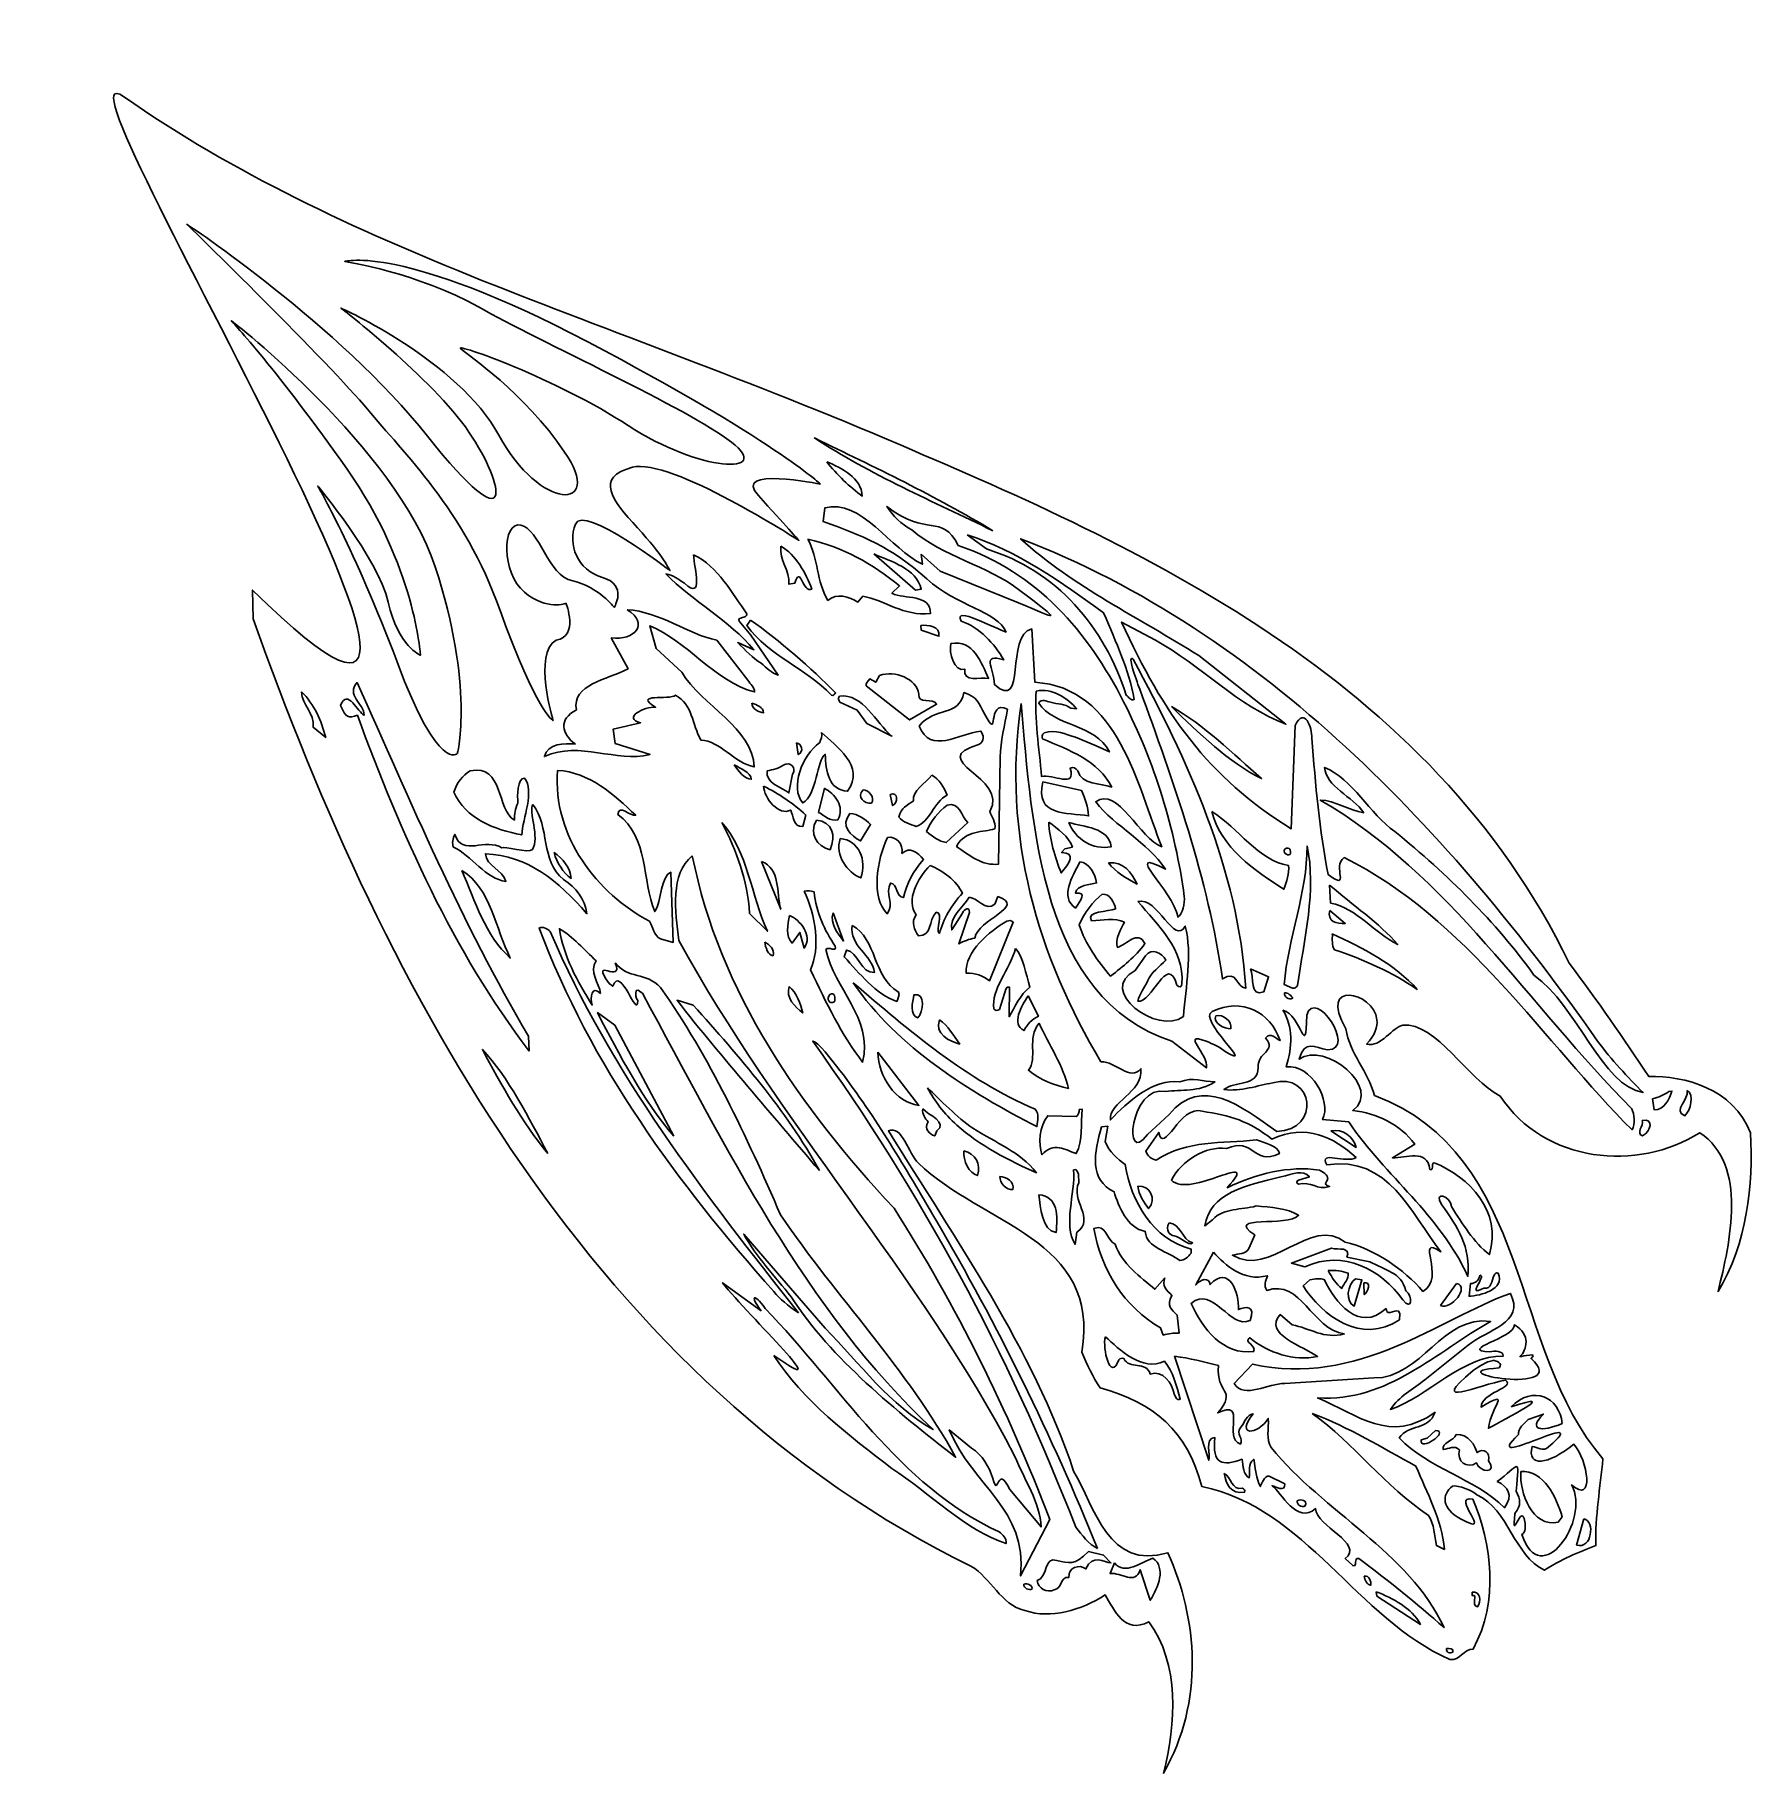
# Model space of a CAD drawing. Header units: centimetres. Extents: x -7.8 to 7.1, y -7.3 to 7.8.
import ezdxf

# ---------------------------------------------------------------- set-up
doc = ezdxf.new("R2010")
doc.units = ezdxf.units.CM
doc.header["$MEASUREMENT"] = 0
doc.layers.add('Ebene 1', color=7, linetype='Continuous')

msp = doc.modelspace()

# ---------------------------------------------------------------- linework, layer by layer
at = {"layer": 'Ebene 1'}
for points, knots in [([(4.71184, -4.85958), (4.67628, -4.82148), (4.55436, -4.77576), (4.50102, -4.78338), (4.50102, -4.78338), (4.40704, -4.86212), (4.40704, -4.97642), (4.57214, -5.06786), (4.57214, -5.06786), (4.88202, -5.24058), (4.468, -4.8545), (4.67882, -4.89768), (4.67882, -4.89768), (4.84392, -5.27868), (4.90488, -5.7816), (4.68136, -6.19308), (4.68136, -6.19308), (4.59754, -6.19308), (4.56452, -6.29468), (4.4807, -6.28452), (4.4807, -6.28452), (3.67044, -5.92892), (3.23356, -4.97134), (2.3344, -4.78846), (2.3344, -4.78846), (2.2074, -4.31094), (1.92292, -4.05948), (1.45302, -3.93502), (1.45302, -3.93502), (1.38952, -3.8385), (1.33872, -3.73182), (1.29554, -3.62514), (1.29554, -3.62514), (1.46064, -2.63962), (0.43448, -2.52532), (-0.11923, -1.98938), (-0.11923, -1.98938), (-0.20305, -1.91318), (-0.26147, -1.6541), (-0.37831, -1.71252), (-0.37831, -1.71252), (0.2008, -2.64724), (0.86882, -3.59212), (1.22442, -4.65384), (1.22442, -4.65384), (1.4073, -4.96626), (1.52668, -5.51998), (2.03976, -5.35996), (2.03976, -5.35996), (2.2963, -5.93146), (2.35726, -6.6452), (2.00166, -7.2675), (2.00166, -7.2675), (2.10834, -6.84078), (2.1439, -6.31754), (1.87466, -5.95686), (1.87466, -5.95686), (1.6613, -6.07116), (1.57748, -5.85272), (1.4962, -5.72572), (1.4962, -5.72572), (1.28792, -5.8578), (1.0263, -5.93654), (0.80278, -5.86034), (0.80278, -5.86034), (0.58688, -5.807), (0.51576, -5.58094), (0.33542, -5.4768), (0.33542, -5.4768), (-2.89799, -3.89692), (-4.72425, -0.53142), (-5.87487, 2.71723), (-5.87487, 2.71723), (-5.87487, 2.71723), (-5.87995, 2.96615), (-5.87995, 2.96615), (-5.87995, 2.96615), (-3.00975, 0.13913), (-7.76463, 7.76929), (-6.99755, 7.23589), (-6.99755, 7.23589), (-5.06715, 5.88969), (-2.89799, 5.34613), (-0.26909, 4.21837), (-0.26909, 4.21837), (1.74004, 3.35985), (4.31306, 2.22447), (5.51194, -0.26218), (5.51194, -0.26218), (5.75578, -0.57968), (5.9793, -0.90988), (6.20028, -1.24008), (6.20028, -1.24008), (6.51016, -1.235), (6.92926, -1.34422), (7.08166, -1.72776), (7.08166, -1.72776), (7.10452, -2.17734), (7.05372, -2.68534), (6.79972, -3.1019), (6.79972, -3.1019), (6.90386, -2.67772), (7.06134, -2.00462), (6.64224, -1.72776), (6.64224, -1.72776), (6.10376, -2.06812), (5.29858, -1.99192), (4.91504, -1.41026), (4.91504, -1.41026), (4.63818, -1.2731), (4.35878, -0.7651), (4.07176, -0.79812), (4.07176, -0.79812), (3.99048, -0.80828), (3.87872, -0.99624), (3.75934, -0.96068), (3.75934, -0.96068), (3.833, -0.88448), (3.85586, -0.81082), (3.84824, -0.74986), (3.84824, -0.74986), (3.8203, -0.50348), (3.33008, -0.40442), (3.579, -0.8286), (3.579, -0.8286), (3.61456, -1.0445), (3.77204, -1.1969), (3.82792, -1.40518), (3.82792, -1.40518), (5.19444, -1.9208), (4.99124, -3.6099), (5.80404, -4.54716), (5.80404, -4.54716), (5.78118, -4.79608), (5.73546, -5.04246), (5.74308, -5.299), (5.74308, -5.299), (5.59068, -5.35742), (5.43828, -5.41838), (5.29858, -5.51236), (5.29858, -5.51236), (5.03188, -5.38536), (4.99378, -4.98912), (4.71184, -4.85958)], [0, 0, 0, 0, 0.02777778, 0.02777778, 0.02777778, 0.02777778, 0.05555556, 0.05555556, 0.05555556, 0.05555556, 0.08333333, 0.08333333, 0.08333333, 0.08333333, 0.11111111, 0.11111111, 0.11111111, 0.11111111, 0.13888889, 0.13888889, 0.13888889, 0.13888889, 0.16666667, 0.16666667, 0.16666667, 0.16666667, 0.19444444, 0.19444444, 0.19444444, 0.19444444, 0.22222222, 0.22222222, 0.22222222, 0.22222222, 0.25, 0.25, 0.25, 0.25, 0.27777778, 0.27777778, 0.27777778, 0.27777778, 0.30555556, 0.30555556, 0.30555556, 0.30555556, 0.33333333, 0.33333333, 0.33333333, 0.33333333, 0.36111111, 0.36111111, 0.36111111, 0.36111111, 0.38888889, 0.38888889, 0.38888889, 0.38888889, 0.41666667, 0.41666667, 0.41666667, 0.41666667, 0.44444444, 0.44444444, 0.44444444, 0.44444444, 0.47222222, 0.47222222, 0.47222222, 0.47222222, 0.5, 0.5, 0.5, 0.5, 0.52777778, 0.52777778, 0.52777778, 0.52777778, 0.55555556, 0.55555556, 0.55555556, 0.55555556, 0.58333333, 0.58333333, 0.58333333, 0.58333333, 0.61111111, 0.61111111, 0.61111111, 0.61111111, 0.63888889, 0.63888889, 0.63888889, 0.63888889, 0.66666667, 0.66666667, 0.66666667, 0.66666667, 0.69444444, 0.69444444, 0.69444444, 0.69444444, 0.72222222, 0.72222222, 0.72222222, 0.72222222, 0.75, 0.75, 0.75, 0.75, 0.77777778, 0.77777778, 0.77777778, 0.77777778, 0.80555556, 0.80555556, 0.80555556, 0.80555556, 0.83333333, 0.83333333, 0.83333333, 0.83333333, 0.86111111, 0.86111111, 0.86111111, 0.86111111, 0.88888889, 0.88888889, 0.88888889, 0.88888889, 0.91666667, 0.91666667, 0.91666667, 0.91666667, 0.94444444, 0.94444444, 0.94444444, 0.94444444, 0.97222222, 0.97222222, 0.97222222, 0.97222222, 1, 1, 1, 1]), ([(2.07024, 1.95777), (2.3471, 1.80537), (2.60872, 1.54629), (2.85002, 1.33547), (2.85002, 1.33547), (2.57062, 1.47263), (2.30138, 1.73425), (2.07024, 1.95777)], [0, 0, 0, 0, 0.5, 0.5, 0.5, 0.5, 1, 1, 1, 1]), ([(2.45378, -0.71684), (2.51728, -0.69906), (2.59856, -0.76256), (2.58332, -0.8286), (2.58332, -0.8286), (2.53506, -0.83114), (2.4233, -0.7778), (2.45378, -0.71684)], [0, 0, 0, 0, 0.5, 0.5, 0.5, 0.5, 1, 1, 1, 1]), ([(4.35624, -4.30332), (4.48324, -4.3084), (4.214, -4.49636), (4.23178, -4.3846), (4.23178, -4.3846), (4.23178, -4.3846), (4.28258, -4.36936), (4.28258, -4.36936), (4.28258, -4.36936), (4.28258, -4.36936), (4.35624, -4.30332), (4.35624, -4.30332)], [0, 0, 0, 0, 0.33333333, 0.33333333, 0.33333333, 0.33333333, 0.66666667, 0.66666667, 0.66666667, 0.66666667, 1, 1, 1, 1]), ([(4.53404, -4.33888), (4.63818, -4.32618), (4.70422, -4.44302), (4.71438, -4.49382), (4.71438, -4.49382), (4.77026, -4.45064), (4.83376, -4.49382), (4.81344, -4.56494), (4.81344, -4.56494), (4.89726, -4.67416), (4.73724, -4.67162), (4.7093, -4.58272), (4.7093, -4.58272), (4.62294, -4.64114), (4.53912, -4.56748), (4.56198, -4.47096), (4.56198, -4.47096), (4.52388, -4.42778), (4.468, -4.4608), (4.42228, -4.46842), (4.42228, -4.46842), (4.4045, -4.40492), (4.51372, -4.39476), (4.53404, -4.33888)], [0, 0, 0, 0, 0.16666667, 0.16666667, 0.16666667, 0.16666667, 0.33333333, 0.33333333, 0.33333333, 0.33333333, 0.5, 0.5, 0.5, 0.5, 0.66666667, 0.66666667, 0.66666667, 0.66666667, 0.83333333, 0.83333333, 0.83333333, 0.83333333, 1, 1, 1, 1]), ([(5.09284, -4.65892), (5.2935, -4.64368), (5.40272, -4.88498), (5.45098, -5.05008), (5.45098, -5.05008), (5.45098, -5.05008), (5.41796, -5.0958), (5.41796, -5.0958), (5.41796, -5.0958), (5.18936, -5.14406), (5.08268, -4.8418), (5.09284, -4.65892)], [0, 0, 0, 0, 0.33333333, 0.33333333, 0.33333333, 0.33333333, 0.66666667, 0.66666667, 0.66666667, 0.66666667, 1, 1, 1, 1]), ([(3.15736, -4.91038), (3.19292, -4.89514), (3.2488, -4.9053), (3.22848, -4.95356), (3.22848, -4.95356), (3.19546, -4.97642), (3.15482, -4.9434), (3.15736, -4.91038)], [0, 0, 0, 0, 0.5, 0.5, 0.5, 0.5, 1, 1, 1, 1])]:
    msp.add_open_spline(points, degree=3, knots=knots, dxfattribs=at)
at = {"layer": 'Ebene 1', "color": 7}
for points, knots in [([(-3.27899, 1.83585), (-3.27899, 1.83585), (-3.42377, 1.91205), (-3.73873, 2.79089), (-3.73873, 2.79089), (-4.05369, 3.66973), (-4.57439, 4.15233), (-4.88681, 4.53079), (-4.88681, 4.53079), (-5.19669, 4.90925), (-6.44891, 6.13099), (-6.44891, 6.13099), (-6.44891, 6.13099), (-6.44891, 6.13099), (-5.13319, 5.26231), (-4.36611, 4.29711), (-4.36611, 4.29711), (-3.60157, 3.33191), (-3.68793, 3.86531), (-4.00797, 4.33267), (-4.00797, 4.33267), (-4.32547, 4.80003), (-5.11541, 5.40455), (-5.11541, 5.40455), (-5.11541, 5.40455), (-5.11541, 5.40455), (-4.10195, 4.95497), (-3.74889, 4.30473), (-3.74889, 4.30473), (-3.39837, 3.65195), (-2.82687, 3.64179), (-3.17993, 4.15995), (-3.17993, 4.15995), (-3.53299, 4.68065), (-4.01813, 4.99561), (-4.07909, 5.05403), (-4.07909, 5.05403), (-4.14005, 5.10991), (-3.24343, 4.79241), (-2.62875, 4.38855), (-2.62875, 4.38855), (-2.01661, 3.98723), (-1.36383, 3.95675), (-1.73721, 4.24631), (-1.73721, 4.24631), (-2.11313, 4.53587), (-3.40345, 5.12007), (-3.92415, 5.41471), (-3.92415, 5.41471), (-4.44485, 5.70935), (-5.08239, 5.80841), (-5.08239, 5.80841), (-5.08239, 5.80841), (-5.08239, 5.80841), (-4.59217, 5.96081), (-2.97927, 5.11245), (-2.97927, 5.11245), (-1.36637, 4.26663), (-0.96759, 3.88309), (-0.96759, 3.88309), (-0.96759, 3.88309), (-0.96759, 3.88309), (-1.73975, 4.04057), (-1.50353, 3.78403), (-1.50353, 3.78403), (-1.26985, 3.52495), (-1.15301, 3.39541), (-1.15301, 3.39541), (-1.15301, 3.39541), (-1.15301, 3.39541), (-2.26553, 4.11677), (-2.59319, 4.02787), (-2.59319, 4.02787), (-2.92085, 3.94151), (-2.77353, 3.74593), (-2.55001, 3.50463), (-2.55001, 3.50463), (-2.32649, 3.26333), (-2.26807, 3.13379), (-2.26807, 3.13379), (-2.26807, 3.13379), (-2.26807, 3.13379), (-3.01737, 3.71291), (-3.08595, 3.53765), (-3.08595, 3.53765), (-3.15453, 3.36239), (-3.07325, 3.13887), (-2.85227, 3.07537), (-2.85227, 3.07537), (-2.63129, 3.00933), (-2.75067, 2.81629), (-2.75067, 2.81629), (-2.75067, 2.81629), (-2.75067, 2.81629), (-2.88529, 2.99409), (-3.10881, 3.04489), (-3.10881, 3.04489), (-3.33233, 3.09569), (-3.39075, 3.48939), (-3.55839, 3.52749), (-3.55839, 3.52749), (-3.72603, 3.56559), (-3.72603, 3.11093), (-3.52791, 2.94837), (-3.52791, 2.94837), (-3.32979, 2.78581), (-3.16723, 2.85185), (-3.16723, 2.85185), (-3.16723, 2.85185), (-3.16723, 2.85185), (-3.05547, 2.56229), (-3.25359, 2.53435), (-3.25359, 2.53435), (-3.45679, 2.41751), (-3.27899, 1.83585), (-3.27899, 1.83585)], [0, 0, 0, 0, 0.03448276, 0.03448276, 0.03448276, 0.03448276, 0.06896552, 0.06896552, 0.06896552, 0.06896552, 0.10344828, 0.10344828, 0.10344828, 0.10344828, 0.13793103, 0.13793103, 0.13793103, 0.13793103, 0.17241379, 0.17241379, 0.17241379, 0.17241379, 0.20689655, 0.20689655, 0.20689655, 0.20689655, 0.24137931, 0.24137931, 0.24137931, 0.24137931, 0.27586207, 0.27586207, 0.27586207, 0.27586207, 0.31034483, 0.31034483, 0.31034483, 0.31034483, 0.34482759, 0.34482759, 0.34482759, 0.34482759, 0.37931034, 0.37931034, 0.37931034, 0.37931034, 0.4137931, 0.4137931, 0.4137931, 0.4137931, 0.44827586, 0.44827586, 0.44827586, 0.44827586, 0.48275862, 0.48275862, 0.48275862, 0.48275862, 0.51724138, 0.51724138, 0.51724138, 0.51724138, 0.55172414, 0.55172414, 0.55172414, 0.55172414, 0.5862069, 0.5862069, 0.5862069, 0.5862069, 0.62068966, 0.62068966, 0.62068966, 0.62068966, 0.65517241, 0.65517241, 0.65517241, 0.65517241, 0.68965517, 0.68965517, 0.68965517, 0.68965517, 0.72413793, 0.72413793, 0.72413793, 0.72413793, 0.75862069, 0.75862069, 0.75862069, 0.75862069, 0.79310345, 0.79310345, 0.79310345, 0.79310345, 0.82758621, 0.82758621, 0.82758621, 0.82758621, 0.86206897, 0.86206897, 0.86206897, 0.86206897, 0.89655172, 0.89655172, 0.89655172, 0.89655172, 0.93103448, 0.93103448, 0.93103448, 0.93103448, 0.96551724, 0.96551724, 0.96551724, 0.96551724, 1, 1, 1, 1]), ([(-4.10703, 1.55391), (-4.10703, 1.55391), (-4.26451, 1.36849), (-4.63027, 2.34639), (-4.63027, 2.34639), (-4.99857, 3.32429), (-5.31607, 3.86531), (-5.31607, 3.86531), (-5.31607, 3.86531), (-5.31607, 3.86531), (-4.79537, 3.24809), (-4.70647, 2.86201), (-4.70647, 2.86201), (-4.61757, 2.47593), (-4.42707, 2.40227), (-4.42707, 2.40227), (-4.42707, 2.40227), (-4.42707, 2.40227), (-4.47279, 3.17697), (-5.06207, 4.01263), (-5.06207, 4.01263), (-5.65135, 4.85083), (-6.06283, 5.29533), (-6.06283, 5.29533), (-6.06283, 5.29533), (-6.06283, 5.29533), (-4.63789, 4.19551), (-4.30007, 3.16681), (-4.30007, 3.16681), (-3.95971, 2.13557), (-4.10703, 1.55391), (-4.10703, 1.55391)], [0, 0, 0, 0, 0.125, 0.125, 0.125, 0.125, 0.25, 0.25, 0.25, 0.25, 0.375, 0.375, 0.375, 0.375, 0.5, 0.5, 0.5, 0.5, 0.625, 0.625, 0.625, 0.625, 0.75, 0.75, 0.75, 0.75, 0.875, 0.875, 0.875, 0.875, 1, 1, 1, 1]), ([(0.52592, 3.47923), (0.0103, 3.73069), (-0.53325, 3.96437), (-1.01839, 4.28187), (-1.01839, 4.28187), (-0.50023, 4.03041), (0.03062, 3.77895), (0.52592, 3.47923)], [0, 0, 0, 0, 0.5, 0.5, 0.5, 0.5, 1, 1, 1, 1]), ([(-0.91171, 4.07613), (-0.78217, 4.02025), (-0.61453, 3.93897), (-0.60437, 3.77895), (-0.60437, 3.77895), (-0.70851, 3.85261), (-0.82789, 3.96945), (-0.91171, 4.07613)], [0, 0, 0, 0, 0.5, 0.5, 0.5, 0.5, 1, 1, 1, 1]), ([(-0.09637, 3.27603), (-0.09637, 3.27603), (0.06872, 3.12871), (0.06872, 3.12871), (0.06872, 3.12871), (0.06872, 3.12871), (0.7469, 2.85439), (0.7469, 2.85439), (0.7469, 2.85439), (1.09996, 2.71215), (1.13552, 2.67405), (0.7596, 2.96361), (0.7596, 2.96361), (0.47512, 3.18205), (0.09412, 3.25317), (-0.17511, 3.48685), (-0.17511, 3.48685), (-0.26401, 3.53257), (-0.34275, 3.60877), (-0.39101, 3.69005), (-0.39101, 3.69005), (-0.04557, 3.41573), (0.07888, 3.63925), (0.2262, 3.35223), (0.2262, 3.35223), (0.912, 3.11855), (1.34634, 2.60801), (1.65622, 2.00095), (1.65622, 2.00095), (1.92292, 1.48279), (2.10326, 0.89605), (2.182, 0.31693), (2.182, 0.31693), (2.18962, 0.26105), (2.16168, 0.15945), (2.12866, 0.13659), (2.12866, 0.13659), (2.0804, 0.37281), (1.63082, 0.75127), (2.01944, 0.55315), (2.01944, 0.55315), (1.85942, 0.78937), (1.58764, 0.91637), (1.41492, 1.13481), (1.41492, 1.13481), (1.60288, 1.27451), (1.80354, 0.80969), (1.98642, 0.74619), (1.98642, 0.74619), (1.77814, 1.26435), (1.61304, 2.12541), (0.88914, 2.16859), (0.88914, 2.16859), (0.88914, 2.16859), (0.8612, 2.63087), (0.8612, 2.63087), (0.8612, 2.63087), (0.6326, 2.57499), (0.81802, 1.90443), (0.53862, 2.14827), (0.53862, 2.14827), (0.53354, 2.29305), (0.42178, 2.42513), (0.6199, 2.36163), (0.6199, 2.36163), (0.53862, 2.50387), (0.40908, 2.64357), (0.2516, 2.69691), (0.2516, 2.69691), (0.17032, 2.84169), (0.55894, 2.62579), (0.64022, 2.60293), (0.64022, 2.60293), (0.56148, 2.78327), (0.2135, 2.82899), (-0.04557, 3.06267), (-0.04557, 3.06267), (-0.36053, 3.34461), (-0.60945, 3.44113), (-0.94219, 3.55797), (-0.94219, 3.55797), (-0.94219, 3.55797), (-0.92949, 3.67735), (-0.92949, 3.67735), (-0.92949, 3.67735), (-0.61707, 3.76371), (-0.35545, 3.31413), (-0.08367, 3.18967), (-0.08367, 3.18967), (-0.08367, 3.18967), (-0.09637, 3.27603), (-0.09637, 3.27603)], [0, 0, 0, 0, 0.04347826, 0.04347826, 0.04347826, 0.04347826, 0.08695652, 0.08695652, 0.08695652, 0.08695652, 0.13043478, 0.13043478, 0.13043478, 0.13043478, 0.17391304, 0.17391304, 0.17391304, 0.17391304, 0.2173913, 0.2173913, 0.2173913, 0.2173913, 0.26086957, 0.26086957, 0.26086957, 0.26086957, 0.30434783, 0.30434783, 0.30434783, 0.30434783, 0.34782609, 0.34782609, 0.34782609, 0.34782609, 0.39130435, 0.39130435, 0.39130435, 0.39130435, 0.43478261, 0.43478261, 0.43478261, 0.43478261, 0.47826087, 0.47826087, 0.47826087, 0.47826087, 0.52173913, 0.52173913, 0.52173913, 0.52173913, 0.56521739, 0.56521739, 0.56521739, 0.56521739, 0.60869565, 0.60869565, 0.60869565, 0.60869565, 0.65217391, 0.65217391, 0.65217391, 0.65217391, 0.69565217, 0.69565217, 0.69565217, 0.69565217, 0.73913043, 0.73913043, 0.73913043, 0.73913043, 0.7826087, 0.7826087, 0.7826087, 0.7826087, 0.82608696, 0.82608696, 0.82608696, 0.82608696, 0.86956522, 0.86956522, 0.86956522, 0.86956522, 0.91304348, 0.91304348, 0.91304348, 0.91304348, 0.95652174, 0.95652174, 0.95652174, 0.95652174, 1, 1, 1, 1]), ([(-1.30795, 3.34461), (-1.18349, 3.27349), (-1.08951, 3.11093), (-1.04125, 2.97377), (-1.04125, 2.97377), (-1.11999, 2.93567), (-1.14031, 3.19221), (-1.18857, 3.02457), (-1.18857, 3.02457), (-1.18857, 3.02457), (-1.23937, 3.01695), (-1.23937, 3.01695), (-1.23937, 3.01695), (-1.22667, 3.13633), (-1.32827, 3.22523), (-1.30795, 3.34461)], [0, 0, 0, 0, 0.25, 0.25, 0.25, 0.25, 0.5, 0.5, 0.5, 0.5, 0.75, 0.75, 0.75, 0.75, 1, 1, 1, 1]), ([(-1.07427, 3.40557), (-0.77963, 3.34461), (-0.51039, 3.18967), (-0.28179, 3.00171), (-0.28179, 3.00171), (-0.28179, 3.00171), (-0.34783, 2.93821), (-0.34783, 2.93821), (-0.34783, 2.93821), (-0.24369, 2.88487), (-0.00747, 2.93567), (-0.01509, 2.76295), (-0.01509, 2.76295), (-0.24877, 2.73755), (-0.41133, 2.87979), (-0.59929, 2.91281), (-0.59929, 2.91281), (-0.59929, 2.91281), (-0.64247, 2.86201), (-0.64247, 2.86201), (-0.64247, 2.86201), (-0.71613, 2.91027), (-0.82789, 2.94329), (-0.90155, 2.87725), (-0.90155, 2.87725), (-1.00061, 3.03473), (-0.98537, 3.24301), (-1.07427, 3.40557)], [0, 0, 0, 0, 0.14285714, 0.14285714, 0.14285714, 0.14285714, 0.28571429, 0.28571429, 0.28571429, 0.28571429, 0.42857143, 0.42857143, 0.42857143, 0.42857143, 0.57142857, 0.57142857, 0.57142857, 0.57142857, 0.71428571, 0.71428571, 0.71428571, 0.71428571, 0.85714286, 0.85714286, 0.85714286, 0.85714286, 1, 1, 1, 1]), ([(0.3024, 3.44367), (0.72658, 3.31159), (1.12536, 3.02965), (1.4835, 2.77057), (1.4835, 2.77057), (1.59526, 2.49879), (1.6994, 2.29305), (1.74766, 2.01873), (1.74766, 2.01873), (1.71718, 2.00603), (1.70194, 2.04159), (1.67908, 2.05683), (1.67908, 2.05683), (1.4962, 2.64357), (1.07456, 3.13887), (0.47004, 3.32175), (0.47004, 3.32175), (0.47004, 3.32175), (0.3024, 3.44367), (0.3024, 3.44367)], [0, 0, 0, 0, 0.2, 0.2, 0.2, 0.2, 0.4, 0.4, 0.4, 0.4, 0.6, 0.6, 0.6, 0.6, 0.8, 0.8, 0.8, 0.8, 1, 1, 1, 1]), ([(3.73394, 1.04083), (3.60694, 1.06115), (3.48756, 1.14497), (3.35802, 1.15005), (3.35802, 1.15005), (4.468, 0.50743), (5.1665, -0.63048), (6.05296, -1.51948), (6.05296, -1.51948), (6.07582, -1.56774), (6.08852, -1.64902), (6.0555, -1.70236), (6.0555, -1.70236), (5.31128, -0.96068), (4.61278, 0.13659), (3.5663, 0.65221), (3.5663, 0.65221), (3.452, 0.57855), (3.63234, 0.35757), (3.4266, 0.50489), (3.4266, 0.50489), (3.3504, 0.88589), (3.31738, 1.28467), (3.28436, 1.68599), (3.28436, 1.68599), (3.28944, 1.77489), (3.22086, 1.96285), (3.14212, 1.79521), (3.14212, 1.79521), (3.14212, 1.79521), (3.10656, 0.90113), (3.10656, 0.90113), (3.10656, 0.90113), (2.38012, 1.35325), (2.0042, 1.89427), (1.63844, 2.68929), (1.63844, 2.68929), (1.63844, 2.68929), (1.93308, 2.53181), (1.93308, 2.53181), (1.93308, 2.53181), (2.3217, 2.31845), (2.64936, 1.96031), (3.06084, 1.80537), (3.06084, 1.80537), (3.06084, 1.80537), (2.30646, 2.39973), (2.30646, 2.39973), (2.30646, 2.39973), (1.79592, 2.72231), (1.21934, 2.99663), (0.76468, 3.41065), (0.76468, 3.41065), (2.87796, 2.60039), (4.48832, 0.86557), (5.75832, -0.93528), (5.75832, -0.93528), (5.87262, -1.09276), (6.02248, -1.25024), (6.15202, -1.37978), (6.15202, -1.37978), (5.79896, -1.32644), (5.58306, -0.63048), (5.20714, -0.36378), (5.20714, -0.36378), (4.87694, 0.09595), (4.46038, 0.50489), (4.00318, 0.87827), (4.00318, 0.87827), (3.78728, 1.02813), (3.63742, 1.33547), (3.39612, 1.43199), (3.39612, 1.43199), (3.40374, 1.26943), (3.6425, 1.17799), (3.73394, 1.04083)], [0, 0, 0, 0, 0.05263158, 0.05263158, 0.05263158, 0.05263158, 0.10526316, 0.10526316, 0.10526316, 0.10526316, 0.15789474, 0.15789474, 0.15789474, 0.15789474, 0.21052632, 0.21052632, 0.21052632, 0.21052632, 0.26315789, 0.26315789, 0.26315789, 0.26315789, 0.31578947, 0.31578947, 0.31578947, 0.31578947, 0.36842105, 0.36842105, 0.36842105, 0.36842105, 0.42105263, 0.42105263, 0.42105263, 0.42105263, 0.47368421, 0.47368421, 0.47368421, 0.47368421, 0.52631579, 0.52631579, 0.52631579, 0.52631579, 0.57894737, 0.57894737, 0.57894737, 0.57894737, 0.63157895, 0.63157895, 0.63157895, 0.63157895, 0.68421053, 0.68421053, 0.68421053, 0.68421053, 0.73684211, 0.73684211, 0.73684211, 0.73684211, 0.78947368, 0.78947368, 0.78947368, 0.78947368, 0.84210526, 0.84210526, 0.84210526, 0.84210526, 0.89473684, 0.89473684, 0.89473684, 0.89473684, 0.94736842, 0.94736842, 0.94736842, 0.94736842, 1, 1, 1, 1]), ([(-2.06487, 3.27095), (-1.84897, 3.16935), (-1.73213, 2.93567), (-1.60259, 2.76041), (-1.60259, 2.76041), (-1.60259, 2.71215), (-1.68641, 2.74263), (-1.67117, 2.69691), (-1.67117, 2.69691), (-1.67117, 2.69691), (-1.56957, 2.57499), (-1.56957, 2.57499), (-1.56957, 2.57499), (-1.56957, 2.57499), (-1.33335, 2.22955), (-1.33335, 2.22955), (-1.33335, 2.22955), (-1.38923, 2.24987), (-1.43495, 2.29305), (-1.48067, 2.33369), (-1.48067, 2.33369), (-1.55179, 2.37687), (-1.61783, 2.44799), (-1.68133, 2.51149), (-1.68133, 2.51149), (-1.68133, 2.51149), (-1.54163, 2.45053), (-1.54163, 2.45053), (-1.54163, 2.45053), (-1.75245, 2.70199), (-2.07503, 2.87217), (-2.30363, 3.10585), (-2.30363, 3.10585), (-2.24521, 3.09823), (-2.19441, 3.06013), (-2.14361, 3.02457), (-2.14361, 3.02457), (-1.97089, 2.86963), (-2.05979, 3.15411), (-2.06487, 3.27095)], [0, 0, 0, 0, 0.1, 0.1, 0.1, 0.1, 0.2, 0.2, 0.2, 0.2, 0.3, 0.3, 0.3, 0.3, 0.4, 0.4, 0.4, 0.4, 0.5, 0.5, 0.5, 0.5, 0.6, 0.6, 0.6, 0.6, 0.7, 0.7, 0.7, 0.7, 0.8, 0.8, 0.8, 0.8, 0.9, 0.9, 0.9, 0.9, 1, 1, 1, 1]), ([(-0.50531, 3.27857), (-0.35545, 3.21253), (-0.13955, 3.15411), (-0.09383, 2.97377), (-0.09383, 2.97377), (-0.09383, 2.97377), (-0.14463, 2.96615), (-0.14463, 2.96615), (-0.14463, 2.96615), (-0.14463, 2.96615), (-0.50531, 3.27857), (-0.50531, 3.27857)], [0, 0, 0, 0, 0.33333333, 0.33333333, 0.33333333, 0.33333333, 0.66666667, 0.66666667, 0.66666667, 0.66666667, 1, 1, 1, 1]), ([(-2.63891, 2.79597), (-2.35951, 2.78073), (-2.11059, 2.58515), (-1.86421, 2.53181), (-1.86421, 2.53181), (-1.86421, 2.53181), (-1.59497, 2.18637), (-1.59497, 2.18637), (-1.59497, 2.18637), (-1.57465, 2.15335), (-1.53401, 2.12541), (-1.53655, 2.08477), (-1.53655, 2.08477), (-1.88453, 2.17367), (-2.12583, 2.53435), (-2.44333, 2.65627), (-2.44333, 2.65627), (-2.44333, 2.65627), (-2.38745, 2.46069), (-2.38745, 2.46069), (-2.38745, 2.46069), (-2.38745, 2.46069), (-2.16647, 2.25495), (-2.16647, 2.25495), (-2.16647, 2.25495), (-1.99121, 1.96793), (-1.55179, 1.76981), (-1.53909, 1.43707), (-1.53909, 1.43707), (-1.71435, 1.47009), (-1.83119, 1.66313), (-2.00137, 1.66821), (-2.00137, 1.66821), (-2.07503, 1.80537), (-2.07503, 1.97809), (-2.21981, 2.05683), (-2.21981, 2.05683), (-2.27315, 2.01111), (-2.59573, 2.07969), (-2.39253, 1.95269), (-2.39253, 1.95269), (-2.49159, 1.96285), (-2.68463, 1.85617), (-2.52207, 1.81807), (-2.52207, 1.81807), (-2.52207, 1.81807), (-2.76083, 1.76219), (-2.76083, 1.76219), (-2.76083, 1.76219), (-2.76083, 1.76219), (-2.74305, 1.64027), (-2.74305, 1.64027), (-2.74305, 1.64027), (-2.74305, 1.64027), (-2.44079, 1.54375), (-2.44079, 1.54375), (-2.44079, 1.54375), (-2.73797, 1.47009), (-3.04277, 1.66567), (-3.35519, 1.52597), (-3.35519, 1.52597), (-3.32979, 1.64281), (-3.17485, 1.64027), (-3.08849, 1.63519), (-3.08849, 1.63519), (-3.20533, 1.72155), (-3.23581, 1.84855), (-3.07833, 1.92983), (-3.07833, 1.92983), (-3.11897, 2.15081), (-2.81163, 2.18891), (-2.63129, 2.28543), (-2.63129, 2.28543), (-2.63129, 2.28543), (-2.77607, 2.55213), (-2.77607, 2.55213), (-2.77607, 2.55213), (-2.57541, 2.52673), (-2.44079, 2.67659), (-2.63891, 2.79597)], [0, 0, 0, 0, 0.05, 0.05, 0.05, 0.05, 0.1, 0.1, 0.1, 0.1, 0.15, 0.15, 0.15, 0.15, 0.2, 0.2, 0.2, 0.2, 0.25, 0.25, 0.25, 0.25, 0.3, 0.3, 0.3, 0.3, 0.35, 0.35, 0.35, 0.35, 0.4, 0.4, 0.4, 0.4, 0.45, 0.45, 0.45, 0.45, 0.5, 0.5, 0.5, 0.5, 0.55, 0.55, 0.55, 0.55, 0.6, 0.6, 0.6, 0.6, 0.65, 0.65, 0.65, 0.65, 0.7, 0.7, 0.7, 0.7, 0.75, 0.75, 0.75, 0.75, 0.8, 0.8, 0.8, 0.8, 0.85, 0.85, 0.85, 0.85, 0.9, 0.9, 0.9, 0.9, 0.95, 0.95, 0.95, 0.95, 1, 1, 1, 1]), ([(-1.57211, 2.70707), (-1.32319, 2.53181), (-1.04633, 2.29051), (-0.83551, 2.07715), (-0.83551, 2.07715), (-0.84567, 2.06699), (-0.85583, 2.04921), (-0.87107, 2.05683), (-0.87107, 2.05683), (-1.09713, 2.29305), (-1.40955, 2.39465), (-1.60259, 2.65881), (-1.60259, 2.65881), (-1.60259, 2.65881), (-1.57211, 2.70707), (-1.57211, 2.70707)], [0, 0, 0, 0, 0.25, 0.25, 0.25, 0.25, 0.5, 0.5, 0.5, 0.5, 0.75, 0.75, 0.75, 0.75, 1, 1, 1, 1]), ([(-0.09891, 2.65881), (-0.03287, 2.66897), (0.07126, 2.65373), (0.05856, 2.56737), (0.05856, 2.56737), (0.05856, 2.56737), (-0.09383, 2.62071), (-0.09383, 2.62071), (-0.09383, 2.62071), (-0.09383, 2.62071), (-0.09891, 2.65881), (-0.09891, 2.65881)], [0, 0, 0, 0, 0.33333333, 0.33333333, 0.33333333, 0.33333333, 0.66666667, 0.66666667, 0.66666667, 0.66666667, 1, 1, 1, 1]), ([(0.1627, 2.50387), (0.35574, 2.54197), (0.4294, 2.33369), (0.48782, 2.20161), (0.48782, 2.20161), (0.4167, 2.21685), (0.2643, 2.16097), (0.28208, 2.28289), (0.28208, 2.28289), (0.19318, 2.24987), (0.13984, 2.42767), (0.1627, 2.50387)], [0, 0, 0, 0, 0.33333333, 0.33333333, 0.33333333, 0.33333333, 0.66666667, 0.66666667, 0.66666667, 0.66666667, 1, 1, 1, 1]), ([(1.74004, 2.36925), (2.20486, 1.50057), (2.6519, 0.55569), (2.71286, -0.47808), (2.71286, -0.47808), (2.62904, -0.47046), (2.6392, -0.31044), (2.5122, -0.3968), (2.5122, -0.3968), (2.38774, 0.46679), (2.08802, 1.31515), (1.79592, 2.11017), (1.79592, 2.11017), (1.76036, 2.20669), (1.68416, 2.41243), (1.74004, 2.36925)], [0, 0, 0, 0, 0.25, 0.25, 0.25, 0.25, 0.5, 0.5, 0.5, 0.5, 0.75, 0.75, 0.75, 0.75, 1, 1, 1, 1]), ([(-0.45451, 2.22701), (-0.32243, 2.27527), (-0.13447, 2.19907), (-0.11415, 2.06699), (-0.11415, 2.06699), (-0.12939, 1.97047), (0.01284, 2.04159), (0.03824, 1.97809), (0.03824, 1.97809), (0.03824, 1.97809), (-0.19543, 1.84347), (-0.19543, 1.84347), (-0.19543, 1.84347), (-0.19543, 1.84347), (-0.57135, 2.13811), (-0.57135, 2.13811), (-0.57135, 2.13811), (-0.57897, 2.16351), (-0.55103, 2.17875), (-0.53833, 2.19907), (-0.53833, 2.19907), (-0.53833, 2.19907), (-0.48753, 2.16859), (-0.48753, 2.16859), (-0.48753, 2.16859), (-0.48753, 2.16859), (-0.45451, 2.22701), (-0.45451, 2.22701)], [0, 0, 0, 0, 0.14285714, 0.14285714, 0.14285714, 0.14285714, 0.28571429, 0.28571429, 0.28571429, 0.28571429, 0.42857143, 0.42857143, 0.42857143, 0.42857143, 0.57142857, 0.57142857, 0.57142857, 0.57142857, 0.71428571, 0.71428571, 0.71428571, 0.71428571, 0.85714286, 0.85714286, 0.85714286, 0.85714286, 1, 1, 1, 1]), ([(-3.48727, -1.02164), (-4.14513, -0.15804), (-4.59725, 0.86049), (-4.97317, 1.88411), (-4.97317, 1.88411), (-5.04937, 1.85617), (-5.07477, 1.85871), (-5.11795, 1.96793), (-5.11795, 1.96793), (-5.05953, 2.12541), (-4.96555, 1.90189), (-4.91475, 1.88411), (-4.91475, 1.88411), (-4.91475, 1.98317), (-5.07477, 2.05937), (-4.97571, 2.16605), (-4.97571, 2.16605), (-4.51343, 1.13735), (-4.06893, 0.08071), (-3.49235, -0.8921), (-3.49235, -0.8921), (-3.49235, -0.8921), (-3.48727, -1.02164), (-3.48727, -1.02164)], [0, 0, 0, 0, 0.16666667, 0.16666667, 0.16666667, 0.16666667, 0.33333333, 0.33333333, 0.33333333, 0.33333333, 0.5, 0.5, 0.5, 0.5, 0.66666667, 0.66666667, 0.66666667, 0.66666667, 0.83333333, 0.83333333, 0.83333333, 0.83333333, 1, 1, 1, 1]), ([(0.8993, 2.09239), (1.039, 2.12287), (1.17616, 2.02635), (1.24982, 1.93999), (1.24982, 1.93999), (1.24982, 1.93999), (1.19902, 1.94507), (1.19902, 1.94507), (1.19902, 1.94507), (1.14822, 1.98317), (1.08472, 1.97809), (1.02376, 1.99587), (1.02376, 1.99587), (0.99328, 2.00095), (0.94756, 2.03143), (0.92216, 1.98825), (0.92216, 1.98825), (1.0517, 1.78505), (1.40984, 1.81299), (1.5343, 1.56661), (1.5343, 1.56661), (1.5343, 1.56661), (1.42, 1.61995), (1.42, 1.61995), (1.42, 1.61995), (1.42, 1.61995), (1.23966, 1.69361), (1.23966, 1.69361), (1.23966, 1.69361), (1.1533, 1.71901), (1.06948, 1.76219), (0.97042, 1.73171), (0.97042, 1.73171), (0.95264, 1.71647), (0.94502, 1.69361), (0.95518, 1.67837), (0.95518, 1.67837), (1.18378, 1.58693), (1.44032, 1.48533), (1.55462, 1.26181), (1.55462, 1.26181), (1.4581, 1.29991), (1.293, 1.27451), (1.25998, 1.40405), (1.25998, 1.40405), (1.2422, 1.41929), (1.22188, 1.44469), (1.19394, 1.42437), (1.19394, 1.42437), (1.25236, 1.24657), (1.04154, 1.37865), (0.94756, 1.35325), (0.94756, 1.35325), (0.9247, 1.59709), (0.88406, 1.85617), (0.8993, 2.09239)], [0, 0, 0, 0, 0.07142857, 0.07142857, 0.07142857, 0.07142857, 0.14285714, 0.14285714, 0.14285714, 0.14285714, 0.21428571, 0.21428571, 0.21428571, 0.21428571, 0.28571429, 0.28571429, 0.28571429, 0.28571429, 0.35714286, 0.35714286, 0.35714286, 0.35714286, 0.42857143, 0.42857143, 0.42857143, 0.42857143, 0.5, 0.5, 0.5, 0.5, 0.57142857, 0.57142857, 0.57142857, 0.57142857, 0.64285714, 0.64285714, 0.64285714, 0.64285714, 0.71428571, 0.71428571, 0.71428571, 0.71428571, 0.78571429, 0.78571429, 0.78571429, 0.78571429, 0.85714286, 0.85714286, 0.85714286, 0.85714286, 0.92857143, 0.92857143, 0.92857143, 0.92857143, 1, 1, 1, 1]), ([(-5.45577, 2.08477), (-5.34909, 1.98317), (-5.28305, 1.83585), (-5.24749, 1.69107), (-5.24749, 1.69107), (-5.24749, 1.69107), (-5.35671, 1.77997), (-5.35671, 1.77997), (-5.35671, 1.77997), (-5.33893, 1.90697), (-5.45577, 1.96793), (-5.45577, 2.08477)], [0, 0, 0, 0, 0.33333333, 0.33333333, 0.33333333, 0.33333333, 0.66666667, 0.66666667, 0.66666667, 0.66666667, 1, 1, 1, 1]), ([(-1.55941, 1.98825), (-1.51877, 1.97555), (-1.46035, 1.95015), (-1.45781, 1.90443), (-1.45781, 1.90443), (-1.49845, 1.90697), (-1.56195, 1.94253), (-1.55941, 1.98825)], [0, 0, 0, 0, 0.5, 0.5, 0.5, 0.5, 1, 1, 1, 1]), ([(-0.80249, 2.04921), (-0.59167, 2.07207), (-0.49007, 1.81807), (-0.34783, 1.70377), (-0.34783, 1.70377), (-0.34783, 1.70377), (-0.56627, 1.81299), (-0.56627, 1.81299), (-0.56627, 1.81299), (-0.56627, 1.81299), (-0.64755, 1.92729), (-0.64755, 1.92729), (-0.64755, 1.92729), (-0.64755, 1.92729), (-0.79741, 1.99587), (-0.79741, 1.99587), (-0.79741, 1.99587), (-0.80503, 2.01619), (-0.82027, 2.02635), (-0.80249, 2.04921)], [0, 0, 0, 0, 0.2, 0.2, 0.2, 0.2, 0.4, 0.4, 0.4, 0.4, 0.6, 0.6, 0.6, 0.6, 0.8, 0.8, 0.8, 0.8, 1, 1, 1, 1]), ([(0.65292, 1.93745), (0.62752, 1.79775), (0.59196, 1.66059), (0.58942, 1.52089), (0.58942, 1.52089), (0.58942, 1.52089), (0.57418, 0.59633), (0.57418, 0.59633), (0.57418, 0.59633), (0.4421, 0.57601), (0.30748, 0.67761), (0.21096, 0.74873), (0.21096, 0.74873), (0.28716, 0.89605), (0.44972, 0.86811), (0.54116, 0.90113), (0.54116, 0.90113), (0.5564, 0.96209), (0.51068, 1.00273), (0.49798, 1.05099), (0.49798, 1.05099), (0.67832, 1.34817), (-0.07859, 1.49041), (0.40908, 1.63265), (0.40908, 1.63265), (0.45226, 1.66059), (0.44718, 1.71139), (0.42178, 1.74441), (0.42178, 1.74441), (0.22366, 1.72409), (-0.01255, 1.54121), (-0.11161, 1.79013), (-0.11161, 1.79013), (0.02554, 1.96285), (0.23128, 1.86379), (0.27446, 2.07969), (0.27446, 2.07969), (0.38622, 2.04921), (0.40908, 1.97809), (0.45226, 1.89681), (0.45226, 1.89681), (0.59196, 1.63519), (0.45734, 2.02381), (0.65292, 1.93745)], [0, 0, 0, 0, 0.09090909, 0.09090909, 0.09090909, 0.09090909, 0.18181818, 0.18181818, 0.18181818, 0.18181818, 0.27272727, 0.27272727, 0.27272727, 0.27272727, 0.36363636, 0.36363636, 0.36363636, 0.36363636, 0.45454545, 0.45454545, 0.45454545, 0.45454545, 0.54545455, 0.54545455, 0.54545455, 0.54545455, 0.63636364, 0.63636364, 0.63636364, 0.63636364, 0.72727273, 0.72727273, 0.72727273, 0.72727273, 0.81818182, 0.81818182, 0.81818182, 0.81818182, 0.90909091, 0.90909091, 0.90909091, 0.90909091, 1, 1, 1, 1]), ([(0.76976, 1.98571), (0.86628, 0.91891), (0.94248, -0.56952), (2.07532, -0.93528), (2.07532, -0.93528), (2.07532, -0.93528), (2.3725, -1.16642), (2.3725, -1.16642), (2.3725, -1.16642), (2.3979, -1.04958), (2.14136, -0.85146), (2.36996, -0.93528), (2.36996, -0.93528), (2.43092, -0.96068), (2.49188, -0.98608), (2.54522, -1.0318), (2.54522, -1.0318), (2.80938, -1.1842), (2.28868, -0.74478), (2.4233, -0.67874), (2.4233, -0.67874), (2.67984, -0.55682), (2.92622, -0.67874), (3.01004, -0.9302), (3.01004, -0.9302), (2.97448, -0.91496), (2.92622, -0.85146), (2.88558, -0.90988), (2.88558, -0.90988), (2.98464, -1.02418), (2.80938, -1.0318), (2.82208, -1.16134), (2.82208, -1.16134), (2.81954, -1.33914), (2.6138, -1.2731), (2.5249, -1.35438), (2.5249, -1.35438), (2.66714, -1.37216), (2.82208, -1.31882), (2.94654, -1.29596), (2.94654, -1.29596), (3.2996, -1.1969), (3.37072, -1.70236), (2.9821, -1.7176), (2.9821, -1.7176), (2.67476, -1.49916), (2.33186, -1.22484), (2.04992, -1.57028), (2.04992, -1.57028), (2.04992, -1.57028), (1.8645, -1.743), (1.8645, -1.743), (1.8645, -1.743), (1.64352, -2.03256), (1.71464, -1.3112), (2.01944, -1.36962), (2.01944, -1.36962), (2.15406, -1.35438), (2.309, -1.37724), (2.44616, -1.28834), (2.44616, -1.28834), (2.34456, -1.2858), (2.25566, -1.24008), (2.1439, -1.28834), (2.1439, -1.28834), (1.91276, -1.25532), (1.69178, -1.4636), (1.54192, -1.616), (1.54192, -1.616), (1.52668, -1.45852), (1.82386, -1.38486), (1.80608, -1.17404), (1.80608, -1.17404), (1.7121, -1.2858), (1.59018, -1.108), (1.46064, -1.11308), (1.46064, -1.11308), (0.92216, -0.22154), (0.59958, 0.84525), (0.76976, 1.98571)], [0, 0, 0, 0, 0.05, 0.05, 0.05, 0.05, 0.1, 0.1, 0.1, 0.1, 0.15, 0.15, 0.15, 0.15, 0.2, 0.2, 0.2, 0.2, 0.25, 0.25, 0.25, 0.25, 0.3, 0.3, 0.3, 0.3, 0.35, 0.35, 0.35, 0.35, 0.4, 0.4, 0.4, 0.4, 0.45, 0.45, 0.45, 0.45, 0.5, 0.5, 0.5, 0.5, 0.55, 0.55, 0.55, 0.55, 0.6, 0.6, 0.6, 0.6, 0.65, 0.65, 0.65, 0.65, 0.7, 0.7, 0.7, 0.7, 0.75, 0.75, 0.75, 0.75, 0.8, 0.8, 0.8, 0.8, 0.85, 0.85, 0.85, 0.85, 0.9, 0.9, 0.9, 0.9, 0.95, 0.95, 0.95, 0.95, 1, 1, 1, 1]), ([(-0.95743, 1.73425), (-0.83297, 1.61741), (-0.57643, 1.44469), (-0.73137, 1.22625), (-0.73137, 1.22625), (-0.89901, 1.23641), (-0.91933, 1.40151), (-0.92441, 1.54629), (-0.92441, 1.54629), (-1.00061, 1.49803), (-0.99553, 1.19577), (-1.11999, 1.12465), (-1.11999, 1.12465), (-1.23175, 1.25419), (-1.12507, 1.54121), (-0.97267, 1.64789), (-0.97267, 1.64789), (-0.96251, 1.67583), (-0.94981, 1.70123), (-0.95743, 1.73425)], [0, 0, 0, 0, 0.2, 0.2, 0.2, 0.2, 0.4, 0.4, 0.4, 0.4, 0.6, 0.6, 0.6, 0.6, 0.8, 0.8, 0.8, 0.8, 1, 1, 1, 1]), ([(-1.17333, 1.64535), (-1.13015, 1.64027), (-1.10475, 1.56661), (-1.15809, 1.54375), (-1.15809, 1.54375), (-1.15809, 1.54375), (-1.17333, 1.64535), (-1.17333, 1.64535)], [0, 0, 0, 0, 0.5, 0.5, 0.5, 0.5, 1, 1, 1, 1]), ([(-3.99781, 1.40405), (-3.70317, 1.45993), (-3.77175, 1.06369), (-3.61427, 0.97733), (-3.61427, 0.97733), (-3.61427, 1.02559), (-3.60919, 1.07639), (-3.58379, 1.12211), (-3.58379, 1.12211), (-3.59141, 1.18815), (-3.58887, 1.33547), (-3.52791, 1.34055), (-3.52791, 1.34055), (-3.43647, 1.22879), (-3.54315, 0.99257), (-3.55077, 0.84779), (-3.55077, 0.84779), (-3.78953, 0.89605), (-4.03845, 0.98749), (-4.13751, 1.21863), (-4.13751, 1.21863), (-4.11719, 1.29737), (-4.06131, 1.36087), (-3.99781, 1.40405)], [0, 0, 0, 0, 0.16666667, 0.16666667, 0.16666667, 0.16666667, 0.33333333, 0.33333333, 0.33333333, 0.33333333, 0.5, 0.5, 0.5, 0.5, 0.66666667, 0.66666667, 0.66666667, 0.66666667, 0.83333333, 0.83333333, 0.83333333, 0.83333333, 1, 1, 1, 1]), ([(-3.24089, 1.40659), (-2.96911, 1.39135), (-2.75067, 1.19831), (-2.56525, 1.01797), (-2.56525, 1.01797), (-2.61351, 1.00527), (-2.70749, 1.12211), (-2.72019, 1.02559), (-2.72019, 1.02559), (-2.45349, 0.82747), (-2.50937, 0.45663), (-2.40015, 0.18485), (-2.40015, 0.18485), (-2.33919, 0.27375), (-2.34935, 0.49727), (-2.26045, 0.52521), (-2.26045, 0.52521), (-2.26045, 0.52521), (-2.24013, -0.08184), (-2.24013, -0.08184), (-2.24013, -0.08184), (-2.24013, -0.08184), (-2.34935, -0.05136), (-2.34935, -0.05136), (-2.34935, -0.05136), (-2.41031, -0.01834), (-2.41539, 0.04769), (-2.44587, 0.10103), (-2.44587, 0.10103), (-2.89545, 0.33979), (-3.28661, 0.83509), (-3.24089, 1.40659)], [0, 0, 0, 0, 0.125, 0.125, 0.125, 0.125, 0.25, 0.25, 0.25, 0.25, 0.375, 0.375, 0.375, 0.375, 0.5, 0.5, 0.5, 0.5, 0.625, 0.625, 0.625, 0.625, 0.75, 0.75, 0.75, 0.75, 0.875, 0.875, 0.875, 0.875, 1, 1, 1, 1]), ([(-1.71181, 1.45485), (-1.65847, 1.42183), (-1.56957, 1.39135), (-1.56449, 1.33039), (-1.56449, 1.33039), (-1.62037, 1.33039), (-1.68387, 1.40405), (-1.71181, 1.45485)], [0, 0, 0, 0, 0.5, 0.5, 0.5, 0.5, 1, 1, 1, 1]), ([(-1.28763, 1.45231), (-1.22667, 1.48533), (-1.16825, 1.43199), (-1.20889, 1.37357), (-1.20889, 1.37357), (-1.20889, 1.37357), (-1.23937, 1.21101), (-1.23937, 1.21101), (-1.23937, 1.21101), (-1.30287, 1.26435), (-1.44511, 1.29229), (-1.42733, 1.40151), (-1.42733, 1.40151), (-1.38161, 1.41421), (-1.32065, 1.42183), (-1.28763, 1.45231)], [0, 0, 0, 0, 0.25, 0.25, 0.25, 0.25, 0.5, 0.5, 0.5, 0.5, 0.75, 0.75, 0.75, 0.75, 1, 1, 1, 1]), ([(-0.00239, 1.36595), (0.0611, 1.33039), (0.10428, 1.25927), (0.12968, 1.19323), (0.12968, 1.19323), (0.01284, 1.13227), (-0.02017, 0.95701), (-0.13955, 0.92145), (-0.13955, 0.92145), (-0.19035, 0.94177), (-0.25385, 0.95447), (-0.28687, 1.00273), (-0.28687, 1.00273), (-0.27163, 1.08655), (-0.21321, 1.10433), (-0.16241, 1.14243), (-0.16241, 1.14243), (-0.17765, 1.22879), (-0.05319, 1.29737), (-0.00239, 1.36595)], [0, 0, 0, 0, 0.2, 0.2, 0.2, 0.2, 0.4, 0.4, 0.4, 0.4, 0.6, 0.6, 0.6, 0.6, 0.8, 0.8, 0.8, 0.8, 1, 1, 1, 1]), ([(-1.45781, 1.26943), (-1.32827, 1.20847), (-1.19873, 1.11449), (-1.09205, 1.02051), (-1.09205, 1.02051), (-1.09205, 1.02051), (-1.11999, 0.92145), (-1.11999, 0.92145), (-1.11999, 0.92145), (-1.20127, 0.91383), (-1.19873, 1.01543), (-1.22413, 1.06369), (-1.22413, 1.06369), (-1.32319, 1.00781), (-1.45527, 1.16529), (-1.45781, 1.26943)], [0, 0, 0, 0, 0.25, 0.25, 0.25, 0.25, 0.5, 0.5, 0.5, 0.5, 0.75, 0.75, 0.75, 0.75, 1, 1, 1, 1]), ([(-0.93203, 1.25165), (-0.84567, 1.20593), (-0.75169, 1.09417), (-0.81519, 0.97987), (-0.81519, 0.97987), (-0.88123, 0.95955), (-0.93203, 1.01797), (-0.98283, 1.04337), (-0.98283, 1.04337), (-0.98283, 1.04337), (-0.93203, 1.25165), (-0.93203, 1.25165)], [0, 0, 0, 0, 0.33333333, 0.33333333, 0.33333333, 0.33333333, 0.66666667, 0.66666667, 0.66666667, 0.66666667, 1, 1, 1, 1]), ([(-0.59675, 1.23895), (-0.54849, 1.23641), (-0.49007, 1.17291), (-0.52563, 1.12211), (-0.52563, 1.12211), (-0.58405, 1.11957), (-0.66025, 1.17291), (-0.59675, 1.23895)], [0, 0, 0, 0, 0.5, 0.5, 0.5, 0.5, 1, 1, 1, 1]), ([(-0.36307, 1.19831), (-0.28941, 1.22879), (-0.29449, 1.12465), (-0.34275, 1.10179), (-0.34275, 1.10179), (-0.34275, 1.10179), (-0.36307, 1.19831), (-0.36307, 1.19831)], [0, 0, 0, 0, 0.5, 0.5, 0.5, 0.5, 1, 1, 1, 1]), ([(0.95772, 1.30753), (0.95772, 1.30753), (1.293, 1.23133), (1.293, 1.23133), (1.293, 1.23133), (1.32348, 1.16275), (1.34888, 1.08909), (1.35396, 1.01289), (1.35396, 1.01289), (1.166, 1.04337), (0.88406, 1.00781), (0.95772, 1.30753)], [0, 0, 0, 0, 0.33333333, 0.33333333, 0.33333333, 0.33333333, 0.66666667, 0.66666667, 0.66666667, 0.66666667, 1, 1, 1, 1]), ([(-3.45425, 1.11195), (-3.30439, 0.91129), (-3.39329, 0.63189), (-3.19009, 0.46171), (-3.19009, 0.46171), (-3.07833, 0.39313), (-3.00721, 0.29661), (-2.98689, 0.16707), (-2.98689, 0.16707), (-3.23835, 0.45155), (-3.49235, 0.66745), (-3.86573, 0.68523), (-3.86573, 0.68523), (-3.85811, 0.57855), (-3.71587, 0.54553), (-3.68793, 0.44647), (-3.68793, 0.44647), (-3.86065, 0.46425), (-3.98511, 0.67253), (-4.14259, 0.74111), (-4.14259, 0.74111), (-4.15529, 0.77667), (-4.14767, 0.81731), (-4.12989, 0.85287), (-4.12989, 0.85287), (-4.06893, 0.65729), (-3.85811, 0.82747), (-3.72349, 0.73603), (-3.72349, 0.73603), (-3.71079, 0.75635), (-3.48727, 0.68523), (-3.45933, 0.72333), (-3.45933, 0.72333), (-3.39075, 0.82239), (-3.49743, 1.06115), (-3.45425, 1.11195)], [0, 0, 0, 0, 0.11111111, 0.11111111, 0.11111111, 0.11111111, 0.22222222, 0.22222222, 0.22222222, 0.22222222, 0.33333333, 0.33333333, 0.33333333, 0.33333333, 0.44444444, 0.44444444, 0.44444444, 0.44444444, 0.55555556, 0.55555556, 0.55555556, 0.55555556, 0.66666667, 0.66666667, 0.66666667, 0.66666667, 0.77777778, 0.77777778, 0.77777778, 0.77777778, 0.88888889, 0.88888889, 0.88888889, 0.88888889, 1, 1, 1, 1]), ([(0.12968, 1.10433), (0.23636, 1.13989), (0.25414, 1.00781), (0.30748, 0.95447), (0.30748, 0.95447), (0.30748, 0.95447), (0.12206, 0.78175), (0.12206, 0.78175), (0.12206, 0.78175), (0.05856, 0.79445), (0.00268, 0.83255), (-0.04811, 0.87827), (-0.04811, 0.87827), (-0.01255, 0.96463), (0.05602, 1.05099), (0.12968, 1.10433)], [0, 0, 0, 0, 0.25, 0.25, 0.25, 0.25, 0.5, 0.5, 0.5, 0.5, 0.75, 0.75, 0.75, 0.75, 1, 1, 1, 1]), ([(-1.81849, 0.95447), (-1.59751, 0.71317), (-1.56449, 0.31693), (-1.42479, 0.01467), (-1.42479, 0.01467), (-1.42479, 0.01467), (-1.57973, 0.16961), (-1.57973, 0.16961), (-1.57973, 0.16961), (-1.59497, 0.45917), (-1.69403, 0.71063), (-1.81849, 0.95447)], [0, 0, 0, 0, 0.33333333, 0.33333333, 0.33333333, 0.33333333, 0.66666667, 0.66666667, 0.66666667, 0.66666667, 1, 1, 1, 1]), ([(-1.00061, 0.97733), (-0.86345, 0.96209), (-0.82789, 0.84525), (-0.88377, 0.72079), (-0.88377, 0.72079), (-0.99553, 0.74873), (-1.06919, 0.85795), (-1.00061, 0.97733)], [0, 0, 0, 0, 0.5, 0.5, 0.5, 0.5, 1, 1, 1, 1]), ([(-0.71105, 1.03321), (-0.64247, 1.03321), (-0.57897, 0.98241), (-0.53325, 0.93923), (-0.53325, 0.93923), (-0.53325, 0.93923), (-0.61961, 0.79699), (-0.61961, 0.79699), (-0.61961, 0.79699), (-0.70343, 0.84017), (-0.79995, 0.92653), (-0.71105, 1.03321)], [0, 0, 0, 0, 0.33333333, 0.33333333, 0.33333333, 0.33333333, 0.66666667, 0.66666667, 0.66666667, 0.66666667, 1, 1, 1, 1]), ([(1.00852, 0.95955), (1.08472, 0.90367), (1.18378, 0.83255), (1.21426, 0.74365), (1.21426, 0.74365), (1.21426, 0.74365), (1.14822, 0.72841), (1.14822, 0.72841), (1.14822, 0.72841), (1.14822, 0.72841), (1.12028, 0.69539), (1.12028, 0.69539), (1.12028, 0.69539), (1.25236, 0.69031), (1.18632, 0.60395), (1.11774, 0.52013), (1.11774, 0.52013), (1.06186, 0.64967), (1.01614, 0.81731), (1.00852, 0.95955)], [0, 0, 0, 0, 0.2, 0.2, 0.2, 0.2, 0.4, 0.4, 0.4, 0.4, 0.6, 0.6, 0.6, 0.6, 0.8, 0.8, 0.8, 0.8, 1, 1, 1, 1]), ([(1.18378, 0.95701), (1.31332, 0.91383), (1.52668, 0.91637), (1.54954, 0.74619), (1.54954, 0.74619), (1.3946, 0.71317), (1.23204, 0.81477), (1.18378, 0.95701)], [0, 0, 0, 0, 0.5, 0.5, 0.5, 0.5, 1, 1, 1, 1]), ([(2.42076, 1.05099), (2.64936, 0.90875), (2.82208, 0.62681), (3.0837, 0.58363), (3.0837, 0.58363), (3.09132, 0.51505), (3.06846, 0.44139), (3.04306, 0.37789), (3.04306, 0.37789), (2.79922, 0.53283), (2.49442, 0.74365), (2.42076, 1.05099)], [0, 0, 0, 0, 0.33333333, 0.33333333, 0.33333333, 0.33333333, 0.66666667, 0.66666667, 0.66666667, 0.66666667, 1, 1, 1, 1]), ([(-0.79487, 0.81731), (-0.63485, 0.80461), (-0.56119, 0.62681), (-0.61707, 0.47695), (-0.61707, 0.47695), (-0.73137, 0.52267), (-0.84567, 0.66999), (-0.79487, 0.81731)], [0, 0, 0, 0, 0.5, 0.5, 0.5, 0.5, 1, 1, 1, 1]), ([(-0.38593, 0.82747), (-0.30719, 0.83763), (-0.24877, 0.77159), (-0.26147, 0.68777), (-0.26147, 0.68777), (-0.19797, 0.75127), (-0.11923, 0.69793), (-0.07605, 0.63443), (-0.07605, 0.63443), (-0.16241, 0.53791), (-0.22083, 0.42615), (-0.24877, 0.30677), (-0.24877, 0.30677), (-0.31227, 0.30931), (-0.29957, 0.42869), (-0.36053, 0.43123), (-0.36053, 0.43123), (-0.40879, 0.34741), (-0.32497, 0.24581), (-0.38847, 0.16707), (-0.38847, 0.16707), (-0.53071, 0.30169), (-0.47991, 0.63189), (-0.38593, 0.82747)], [0, 0, 0, 0, 0.16666667, 0.16666667, 0.16666667, 0.16666667, 0.33333333, 0.33333333, 0.33333333, 0.33333333, 0.5, 0.5, 0.5, 0.5, 0.66666667, 0.66666667, 0.66666667, 0.66666667, 0.83333333, 0.83333333, 0.83333333, 0.83333333, 1, 1, 1, 1]), ([(3.24372, 0.75381), (3.32754, 0.37789), (3.21832, -0.06152), (3.1599, -0.45522), (3.1599, -0.45522), (3.14974, -0.47046), (3.13704, -0.48062), (3.11926, -0.47808), (3.11926, -0.47808), (3.11926, -0.47808), (3.0456, -0.44506), (3.0456, -0.44506), (3.0456, -0.44506), (3.07862, -0.03866), (3.24626, 0.34233), (3.24372, 0.75381)], [0, 0, 0, 0, 0.25, 0.25, 0.25, 0.25, 0.5, 0.5, 0.5, 0.5, 0.75, 0.75, 0.75, 0.75, 1, 1, 1, 1]), ([(-3.27137, 0.69539), (-3.19771, 0.64459), (-3.12913, 0.56331), (-3.12405, 0.47187), (-3.12405, 0.47187), (-3.19263, 0.52013), (-3.24597, 0.60903), (-3.27137, 0.69539)], [0, 0, 0, 0, 0.5, 0.5, 0.5, 0.5, 1, 1, 1, 1]), ([(-2.07503, 0.66745), (-1.84135, -0.5111), (-1.13523, -1.52202), (-0.33005, -2.38054), (-0.33005, -2.38054), (0.21096, -3.22636), (0.65546, -4.12806), (1.01868, -5.07294), (1.01868, -5.07294), (1.01868, -5.07294), (0.76468, -5.56062), (0.76468, -5.56062), (0.76468, -5.56062), (0.82564, -4.97896), (0.35574, -4.791), (0.14746, -4.29824), (0.14746, -4.29824), (0.14746, -4.29824), (0.3405, -4.45572), (0.3405, -4.45572), (0.3405, -4.45572), (0.43702, -4.51668), (0.49036, -4.6132), (0.52592, -4.71734), (0.52592, -4.71734), (0.57418, -4.90784), (0.5564, -4.5751), (0.67324, -4.81386), (0.67324, -4.81386), (0.67324, -4.81386), (0.94248, -5.13644), (0.94248, -5.13644), (0.94248, -5.13644), (0.93486, -4.92816), (0.79516, -4.72496), (0.71642, -4.52684), (0.71642, -4.52684), (-0.11161, -2.93934), (-1.34351, -1.62108), (-2.19187, -0.06406), (-2.19187, -0.06406), (-2.22489, 0.18993), (-2.26807, 0.50997), (-2.07503, 0.66745)], [0, 0, 0, 0, 0.09090909, 0.09090909, 0.09090909, 0.09090909, 0.18181818, 0.18181818, 0.18181818, 0.18181818, 0.27272727, 0.27272727, 0.27272727, 0.27272727, 0.36363636, 0.36363636, 0.36363636, 0.36363636, 0.45454545, 0.45454545, 0.45454545, 0.45454545, 0.54545455, 0.54545455, 0.54545455, 0.54545455, 0.63636364, 0.63636364, 0.63636364, 0.63636364, 0.72727273, 0.72727273, 0.72727273, 0.72727273, 0.81818182, 0.81818182, 0.81818182, 0.81818182, 0.90909091, 0.90909091, 0.90909091, 0.90909091, 1, 1, 1, 1]), ([(-1.47559, 0.61919), (-1.31557, 0.55823), (-1.34605, 0.34995), (-1.31049, 0.20517), (-1.31049, 0.20517), (-1.31049, 0.20517), (-1.47559, 0.61919), (-1.47559, 0.61919)], [0, 0, 0, 0, 0.5, 0.5, 0.5, 0.5, 1, 1, 1, 1]), ([(1.27776, 0.61665), (1.35396, 0.61157), (1.41492, 0.50743), (1.42254, 0.43377), (1.42254, 0.43377), (1.36158, 0.41599), (1.25744, 0.41853), (1.23966, 0.34487), (1.23966, 0.34487), (1.34634, 0.35757), (1.28284, 0.27883), (1.23966, 0.21533), (1.23966, 0.21533), (1.1025, 0.31185), (1.21172, 0.48203), (1.27776, 0.61665)], [0, 0, 0, 0, 0.25, 0.25, 0.25, 0.25, 0.5, 0.5, 0.5, 0.5, 0.75, 0.75, 0.75, 0.75, 1, 1, 1, 1]), ([(1.52668, 0.60649), (1.65368, 0.62427), (1.72734, 0.52013), (1.77306, 0.42361), (1.77306, 0.42361), (1.69178, 0.46679), (1.58256, 0.52775), (1.52668, 0.60649)], [0, 0, 0, 0, 0.5, 0.5, 0.5, 0.5, 1, 1, 1, 1]), ([(3.05322, 0.72841), (3.09386, 0.74873), (3.1091, 0.71317), (3.0964, 0.68015), (3.0964, 0.68015), (3.071, 0.66491), (3.02782, 0.70047), (3.05322, 0.72841)], [0, 0, 0, 0, 0.5, 0.5, 0.5, 0.5, 1, 1, 1, 1]), ([(-4.06893, 0.54045), (-3.81747, 0.38805), (-3.77683, 0.03245), (-3.64983, -0.21646), (-3.64983, -0.21646), (-3.86827, -0.02088), (-3.95463, 0.27629), (-4.06893, 0.54045)], [0, 0, 0, 0, 0.5, 0.5, 0.5, 0.5, 1, 1, 1, 1]), ([(-0.01763, 0.58363), (0.08904, 0.54553), (0.2135, 0.44901), (0.26176, 0.34487), (0.26176, 0.34487), (0.17032, 0.24327), (0.09412, 0.11881), (0.06364, -0.0031), (0.06364, -0.0031), (0.02046, 0.02737), (0.10682, 0.16961), (0.0357, 0.17977), (0.0357, 0.17977), (-0.03541, 0.10865), (0.00268, -0.0285), (-0.11923, -0.02342), (-0.11923, -0.02342), (-0.15225, 0.02991), (-0.18527, 0.09087), (-0.13955, 0.15691), (-0.13955, 0.15691), (-0.22845, 0.27883), (-0.12685, 0.47949), (-0.01763, 0.58363)], [0, 0, 0, 0, 0.16666667, 0.16666667, 0.16666667, 0.16666667, 0.33333333, 0.33333333, 0.33333333, 0.33333333, 0.5, 0.5, 0.5, 0.5, 0.66666667, 0.66666667, 0.66666667, 0.66666667, 0.83333333, 0.83333333, 0.83333333, 0.83333333, 1, 1, 1, 1]), ([(-1.10729, 0.36265), (-1.07427, 0.37027), (-1.05141, 0.36265), (-1.02093, 0.35503), (-1.02093, 0.35503), (-1.00315, 0.17723), (-0.93203, 0.02483), (-0.83805, -0.11486), (-0.83805, -0.11486), (-0.82789, -0.17074), (-0.89139, -0.11232), (-0.91933, -0.1428), (-0.91933, -0.1428), (-0.85075, -0.48316), (-0.51039, -0.72954), (-0.60183, -1.11816), (-0.60183, -1.11816), (-0.78471, -0.87432), (-0.91679, -0.61016), (-1.05141, -0.31806), (-1.05141, -0.31806), (-0.96759, -0.13264), (-1.00569, 0.15691), (-1.10729, 0.36265)], [0, 0, 0, 0, 0.16666667, 0.16666667, 0.16666667, 0.16666667, 0.33333333, 0.33333333, 0.33333333, 0.33333333, 0.5, 0.5, 0.5, 0.5, 0.66666667, 0.66666667, 0.66666667, 0.66666667, 0.83333333, 0.83333333, 0.83333333, 0.83333333, 1, 1, 1, 1]), ([(0.32018, 0.30931), (0.39638, 0.30423), (0.46242, 0.18231), (0.54116, 0.25089), (0.54116, 0.25089), (0.54116, 0.25089), (0.5691, 0.31439), (0.5691, 0.31439), (0.5691, 0.31439), (0.8231, 0.23057), (0.3913, 0.11627), (0.36844, -0.04374), (0.36844, -0.04374), (0.31764, -0.0539), (0.27192, -0.06914), (0.23128, -0.09454), (0.23128, -0.09454), (0.23128, -0.09454), (0.32272, 0.17723), (0.32272, 0.17723), (0.32272, 0.17723), (0.32526, 0.23311), (0.277, 0.20771), (0.26176, 0.17215), (0.26176, 0.17215), (0.26176, 0.17215), (0.17032, 0.02737), (0.17032, 0.02737), (0.17032, 0.02737), (0.14746, 0.13913), (0.2643, 0.21787), (0.32018, 0.30931)], [0, 0, 0, 0, 0.125, 0.125, 0.125, 0.125, 0.25, 0.25, 0.25, 0.25, 0.375, 0.375, 0.375, 0.375, 0.5, 0.5, 0.5, 0.5, 0.625, 0.625, 0.625, 0.625, 0.75, 0.75, 0.75, 0.75, 0.875, 0.875, 0.875, 0.875, 1, 1, 1, 1]), ([(1.4708, 0.33471), (1.53684, 0.34487), (1.58002, 0.25851), (1.58764, 0.20771), (1.58764, 0.20771), (1.52668, 0.18231), (1.32348, 0.19247), (1.37936, 0.10611), (1.37936, 0.10611), (1.47588, 0.11119), (1.58002, 0.13405), (1.66384, 0.09341), (1.66384, 0.09341), (1.63844, 0.04769), (1.57748, -0.05898), (1.60288, -0.12502), (1.60288, -0.12502), (1.68162, -0.10216), (1.77814, 0.02991), (1.84164, -0.092), (1.84164, -0.092), (1.75528, -0.21138), (1.65368, -0.28504), (1.54446, -0.37394), (1.54446, -0.37394), (1.4327, -0.2444), (1.32602, -0.09454), (1.27268, 0.07055), (1.27268, 0.07055), (1.31586, 0.16961), (1.39206, 0.27629), (1.4708, 0.33471)], [0, 0, 0, 0, 0.125, 0.125, 0.125, 0.125, 0.25, 0.25, 0.25, 0.25, 0.375, 0.375, 0.375, 0.375, 0.5, 0.5, 0.5, 0.5, 0.625, 0.625, 0.625, 0.625, 0.75, 0.75, 0.75, 0.75, 0.875, 0.875, 0.875, 0.875, 1, 1, 1, 1]), ([(1.78068, 0.27375), (1.95086, 0.31693), (2.09564, -0.1174), (2.18962, 0.06039), (2.18962, 0.06039), (2.25312, -0.19106), (2.1947, -0.45522), (2.17438, -0.72192), (2.17438, -0.72192), (1.95086, -0.88956), (1.41746, -0.49332), (1.75782, -0.32568), (1.75782, -0.32568), (1.75782, -0.32568), (1.84672, -0.19868), (1.84672, -0.19868), (1.84672, -0.19868), (1.90006, -0.11994), (1.98896, -0.17582), (2.02198, -0.23424), (2.02198, -0.23424), (1.97118, -0.29012), (1.89244, -0.33838), (1.8645, -0.41712), (1.8645, -0.41712), (1.83656, -0.473), (1.79338, -0.52888), (1.78068, -0.58984), (1.78068, -0.58984), (1.9026, -0.61524), (2.03214, -0.16312), (2.1185, -0.45014), (2.1185, -0.45014), (2.1312, -0.473), (2.16168, -0.47046), (2.16168, -0.43744), (2.16168, -0.43744), (2.182, -0.13772), (1.9534, 0.06547), (1.78068, 0.27375)], [0, 0, 0, 0, 0.1, 0.1, 0.1, 0.1, 0.2, 0.2, 0.2, 0.2, 0.3, 0.3, 0.3, 0.3, 0.4, 0.4, 0.4, 0.4, 0.5, 0.5, 0.5, 0.5, 0.6, 0.6, 0.6, 0.6, 0.7, 0.7, 0.7, 0.7, 0.8, 0.8, 0.8, 0.8, 0.9, 0.9, 0.9, 0.9, 1, 1, 1, 1]), ([(3.4393, 0.41345), (3.63996, 0.24073), (3.86856, 0.08579), (4.02858, -0.09962), (4.02858, -0.09962), (3.82792, -0.00056), (3.67552, 0.21533), (3.44692, 0.25851), (3.44692, 0.25851), (3.44692, 0.25851), (3.4393, 0.41345), (3.4393, 0.41345)], [0, 0, 0, 0, 0.33333333, 0.33333333, 0.33333333, 0.33333333, 0.66666667, 0.66666667, 0.66666667, 0.66666667, 1, 1, 1, 1]), ([(-1.23429, 0.15183), (-1.14539, 0.11627), (-1.02855, -0.02342), (-1.10729, -0.1301), (-1.10729, -0.1301), (-1.10729, -0.1301), (-1.14539, 0.00451), (-1.14539, 0.00451), (-1.14539, 0.00451), (-1.14539, 0.00451), (-1.21143, -0.08692), (-1.21143, -0.08692), (-1.21143, -0.08692), (-1.26985, -0.03104), (-1.24953, 0.07563), (-1.23429, 0.15183)], [0, 0, 0, 0, 0.25, 0.25, 0.25, 0.25, 0.5, 0.5, 0.5, 0.5, 0.75, 0.75, 0.75, 0.75, 1, 1, 1, 1]), ([(-0.85583, 0.17469), (-0.85583, 0.17469), (-0.76693, -0.06914), (-0.76693, -0.06914), (-0.76693, -0.06914), (-0.81011, -0.00818), (-0.89139, 0.08325), (-0.85583, 0.17469)], [0, 0, 0, 0, 0.5, 0.5, 0.5, 0.5, 1, 1, 1, 1]), ([(3.44184, 0.19501), (3.44184, 0.19501), (3.57392, 0.08325), (3.57392, 0.08325), (3.57392, 0.08325), (3.5028, 0.07563), (3.4139, 0.09849), (3.44184, 0.19501)], [0, 0, 0, 0, 0.5, 0.5, 0.5, 0.5, 1, 1, 1, 1]), ([(-1.15555, -3.28478), (-1.25207, -3.22382), (-1.31557, -3.1654), (-1.36891, -3.1019), (-1.36891, -3.1019), (-2.20457, -2.16464), (-2.95387, -1.14356), (-3.40091, 0.04261), (-3.40091, 0.04261), (-3.36535, 0.06039), (-3.32979, 0.03499), (-3.30439, 0.01213), (-3.30439, 0.01213), (-2.78115, -1.2096), (-1.96835, -2.2637), (-1.15555, -3.28478)], [0, 0, 0, 0, 0.25, 0.25, 0.25, 0.25, 0.5, 0.5, 0.5, 0.5, 0.75, 0.75, 0.75, 0.75, 1, 1, 1, 1]), ([(-2.87005, -0.5238), (-2.94117, -0.44506), (-2.96657, -0.5619), (-2.94117, -0.62286), (-2.94117, -0.62286), (-3.06817, -0.42728), (-3.19263, -0.19106), (-3.22565, 0.03753), (-3.22565, 0.03753), (-3.11135, -0.0285), (-3.00467, -0.15042), (-2.90815, -0.23932), (-2.90815, -0.23932), (-2.97419, -0.33838), (-2.87767, -0.42982), (-2.87005, -0.5238)], [0, 0, 0, 0, 0.25, 0.25, 0.25, 0.25, 0.5, 0.5, 0.5, 0.5, 0.75, 0.75, 0.75, 0.75, 1, 1, 1, 1]), ([(-0.69327, 0.06547), (-0.47483, -0.05136), (-0.51547, -0.37902), (-0.29195, -0.5111), (-0.29195, -0.5111), (-0.27671, -0.53904), (-0.29703, -0.56698), (-0.30465, -0.59238), (-0.30465, -0.59238), (-0.49007, -0.52888), (-0.62723, -0.34854), (-0.76185, -0.2063), (-0.76185, -0.2063), (-0.76185, -0.2063), (-0.74153, -0.14788), (-0.74153, -0.14788), (-0.74153, -0.14788), (-0.63739, -0.16312), (-0.61961, -0.35108), (-0.49769, -0.34092), (-0.49769, -0.34092), (-0.52055, -0.18852), (-0.71613, -0.11232), (-0.69327, 0.06547)], [0, 0, 0, 0, 0.16666667, 0.16666667, 0.16666667, 0.16666667, 0.33333333, 0.33333333, 0.33333333, 0.33333333, 0.5, 0.5, 0.5, 0.5, 0.66666667, 0.66666667, 0.66666667, 0.66666667, 0.83333333, 0.83333333, 0.83333333, 0.83333333, 1, 1, 1, 1]), ([(0.6453, 0.10357), (0.66562, 0.10865), (0.68848, 0.11119), (0.70118, 0.09341), (0.70118, 0.09341), (0.70118, 0.09341), (0.49544, -0.41458), (0.49544, -0.41458), (0.49544, -0.41458), (0.44464, -0.3714), (0.37098, -0.34092), (0.29478, -0.34854), (0.29478, -0.34854), (0.28208, -0.16058), (0.49798, 0.01721), (0.6453, 0.10357)], [0, 0, 0, 0, 0.25, 0.25, 0.25, 0.25, 0.5, 0.5, 0.5, 0.5, 0.75, 0.75, 0.75, 0.75, 1, 1, 1, 1]), ([(-1.44765, -0.0793), (-1.40701, -0.09962), (-1.36129, -0.1428), (-1.37653, -0.19614), (-1.37653, -0.19614), (-1.41971, -0.19614), (-1.44257, -0.12248), (-1.44765, -0.0793)], [0, 0, 0, 0, 0.5, 0.5, 0.5, 0.5, 1, 1, 1, 1]), ([(0.7215, -0.13264), (0.78754, -0.2063), (0.8104, -0.3587), (0.84596, -0.46792), (0.84596, -0.46792), (0.7596, -0.53396), (0.71642, -0.64318), (0.66562, -0.72446), (0.66562, -0.72446), (0.66562, -0.72446), (0.66816, -0.46792), (0.66816, -0.46792), (0.66816, -0.46792), (0.63768, -0.45776), (0.63514, -0.50602), (0.62498, -0.5238), (0.62498, -0.5238), (0.62498, -0.5238), (0.5818, -0.66096), (0.5818, -0.66096), (0.5818, -0.66096), (0.56402, -0.67366), (0.5437, -0.67112), (0.53354, -0.65588), (0.53354, -0.65588), (0.50814, -0.4857), (0.67578, -0.31552), (0.7215, -0.13264)], [0, 0, 0, 0, 0.14285714, 0.14285714, 0.14285714, 0.14285714, 0.28571429, 0.28571429, 0.28571429, 0.28571429, 0.42857143, 0.42857143, 0.42857143, 0.42857143, 0.57142857, 0.57142857, 0.57142857, 0.57142857, 0.71428571, 0.71428571, 0.71428571, 0.71428571, 0.85714286, 0.85714286, 0.85714286, 0.85714286, 1, 1, 1, 1]), ([(3.46216, -0.00818), (3.7187, -0.12248), (4.01334, -0.27742), (4.19622, -0.48824), (4.19622, -0.48824), (3.98286, -0.33838), (3.72886, -0.22916), (3.48248, -0.14534), (3.48248, -0.14534), (3.45454, -0.10724), (3.4647, -0.0539), (3.46216, -0.00818)], [0, 0, 0, 0, 0.33333333, 0.33333333, 0.33333333, 0.33333333, 0.66666667, 0.66666667, 0.66666667, 0.66666667, 1, 1, 1, 1]), ([(-2.74305, -0.2571), (-2.63129, -0.40188), (-2.47889, -0.3333), (-2.34935, -0.47046), (-2.34935, -0.47046), (-1.92263, -1.08006), (-1.60513, -1.75824), (-1.31303, -2.43642), (-1.31303, -2.43642), (-0.82789, -3.15016), (-0.21321, -3.775), (0.20334, -4.53446), (0.20334, -4.53446), (-0.30973, -4.13314), (-0.87107, -3.6861), (-1.21905, -3.14762), (-1.21905, -3.14762), (-1.35875, -2.96982), (-1.52131, -2.80472), (-1.63053, -2.60406), (-1.63053, -2.60406), (-1.63053, -2.60406), (-1.33843, -2.94188), (-1.33843, -2.94188), (-1.33843, -2.94188), (-1.33843, -2.94188), (-0.92441, -3.41686), (-0.92441, -3.41686), (-0.92441, -3.41686), (-0.63485, -3.72166), (-0.35545, -4.08742), (0.00776, -4.2957), (0.00776, -4.2957), (-1.10729, -3.24922), (-1.77785, -1.8573), (-2.50683, -0.52126), (-2.50683, -0.52126), (-2.52461, -0.51364), (-2.53731, -0.4857), (-2.56017, -0.4984), (-2.56017, -0.4984), (-2.56779, -0.53142), (-2.56525, -0.5619), (-2.54747, -0.58476), (-2.54747, -0.58476), (-2.55255, -0.75494), (-2.69479, -0.26726), (-2.76337, -0.4603), (-2.76337, -0.4603), (-2.76337, -0.4603), (-2.79385, -0.43744), (-2.79385, -0.43744), (-2.79385, -0.43744), (-2.97419, -0.18598), (-2.66177, -0.45522), (-2.74305, -0.2571)], [0, 0, 0, 0, 0.07142857, 0.07142857, 0.07142857, 0.07142857, 0.14285714, 0.14285714, 0.14285714, 0.14285714, 0.21428571, 0.21428571, 0.21428571, 0.21428571, 0.28571429, 0.28571429, 0.28571429, 0.28571429, 0.35714286, 0.35714286, 0.35714286, 0.35714286, 0.42857143, 0.42857143, 0.42857143, 0.42857143, 0.5, 0.5, 0.5, 0.5, 0.57142857, 0.57142857, 0.57142857, 0.57142857, 0.64285714, 0.64285714, 0.64285714, 0.64285714, 0.71428571, 0.71428571, 0.71428571, 0.71428571, 0.78571429, 0.78571429, 0.78571429, 0.78571429, 0.85714286, 0.85714286, 0.85714286, 0.85714286, 0.92857143, 0.92857143, 0.92857143, 0.92857143, 1, 1, 1, 1]), ([(-0.68311, -0.42982), (-0.20051, -0.84384), (0.3024, -1.2731), (0.89168, -1.52456), (0.89168, -1.52456), (0.92724, -1.57028), (0.91454, -1.616), (0.90692, -1.67442), (0.90692, -1.67442), (0.33288, -1.38232), (-0.30211, -0.98862), (-0.68311, -0.42982)], [0, 0, 0, 0, 0.33333333, 0.33333333, 0.33333333, 0.33333333, 0.66666667, 0.66666667, 0.66666667, 0.66666667, 1, 1, 1, 1]), ([(2.7535, -0.31044), (2.7535, -0.31044), (2.91098, -0.37902), (2.91098, -0.37902), (2.91098, -0.37902), (2.91098, -0.37902), (2.87034, -0.50856), (2.87034, -0.50856), (2.87034, -0.50856), (2.74334, -0.55936), (2.78906, -0.37648), (2.7535, -0.31044)], [0, 0, 0, 0, 0.33333333, 0.33333333, 0.33333333, 0.33333333, 0.66666667, 0.66666667, 0.66666667, 0.66666667, 1, 1, 1, 1]), ([(-0.97521, -2.05542), (-1.38415, -1.57028), (-1.81341, -1.08514), (-2.20711, -0.58222), (-2.20711, -0.58222), (-2.20711, -0.58222), (-2.06741, -0.62286), (-2.06741, -0.62286), (-2.06741, -0.62286), (-1.66863, -1.07244), (-1.26223, -1.52964), (-0.97521, -2.05542)], [0, 0, 0, 0, 0.33333333, 0.33333333, 0.33333333, 0.33333333, 0.66666667, 0.66666667, 0.66666667, 0.66666667, 1, 1, 1, 1]), ([(-1.23683, -0.46284), (-1.17587, -0.51618), (-1.13523, -0.61016), (-1.11999, -0.69144), (-1.11999, -0.69144), (-1.18603, -0.64318), (-1.26985, -0.55682), (-1.23683, -0.46284)], [0, 0, 0, 0, 0.5, 0.5, 0.5, 0.5, 1, 1, 1, 1]), ([(-0.88631, -0.53142), (-0.83805, -0.50856), (-0.83551, -0.5619), (-0.84567, -0.59492), (-0.84567, -0.59492), (-0.89139, -0.6254), (-0.91679, -0.56444), (-0.88631, -0.53142)], [0, 0, 0, 0, 0.5, 0.5, 0.5, 0.5, 1, 1, 1, 1]), ([(-0.15733, -0.53396), (-0.05319, -0.51364), (-0.07605, -0.68636), (-0.12431, -0.73462), (-0.12431, -0.73462), (-0.19797, -0.70922), (-0.17003, -0.59746), (-0.15733, -0.53396)], [0, 0, 0, 0, 0.5, 0.5, 0.5, 0.5, 1, 1, 1, 1]), ([(0.83072, -0.54412), (0.83072, -0.54412), (0.91962, -0.71938), (0.91962, -0.71938), (0.91962, -0.71938), (0.8612, -0.74732), (0.8231, -0.7905), (0.79516, -0.84384), (0.79516, -0.84384), (0.67832, -0.78796), (0.77484, -0.63048), (0.83072, -0.54412)], [0, 0, 0, 0, 0.33333333, 0.33333333, 0.33333333, 0.33333333, 0.66666667, 0.66666667, 0.66666667, 0.66666667, 1, 1, 1, 1]), ([(3.03544, -0.66604), (3.19546, -0.70922), (3.23356, -1.11308), (3.24118, -0.71176), (3.24118, -0.71176), (3.30976, -0.46538), (3.6806, -1.00894), (3.42152, -1.01148), (3.42152, -1.01148), (3.30722, -0.98862), (3.22594, -0.92004), (3.17514, -1.09022), (3.17514, -1.09022), (3.39866, -0.9302), (3.90158, -1.34422), (3.63996, -1.53472), (3.63996, -1.53472), (3.84824, -1.56012), (4.0489, -1.6541), (4.1759, -1.82682), (4.1759, -1.82682), (4.1759, -1.82682), (3.98286, -1.94366), (3.98286, -1.94366), (3.98286, -1.94366), (4.0997, -1.95128), (4.28512, -1.85984), (4.30544, -2.04526), (4.30544, -2.04526), (4.34862, -2.0605), (4.31052, -1.99446), (4.34354, -1.98684), (4.34354, -1.98684), (4.6458, -2.1113), (4.93536, -2.40594), (4.82106, -2.78186), (4.82106, -2.78186), (4.68644, -2.67518), (4.58738, -2.51516), (4.4934, -2.3653), (4.4934, -2.3653), (4.48578, -2.27386), (4.33338, -2.22814), (4.40704, -2.34752), (4.40704, -2.34752), (4.54928, -2.5431), (4.6585, -2.71582), (4.63564, -2.96982), (4.63564, -2.96982), (4.3918, -2.43642), (3.92698, -2.10876), (3.6044, -1.63378), (3.6044, -1.63378), (3.6044, -1.63378), (3.37834, -1.61346), (3.37834, -1.61346), (3.37834, -1.61346), (3.45708, -1.45598), (3.28182, -1.13086), (3.06338, -1.1588), (3.06338, -1.1588), (3.11926, -0.98354), (3.1218, -0.81082), (3.03544, -0.66604)], [0, 0, 0, 0, 0.0625, 0.0625, 0.0625, 0.0625, 0.125, 0.125, 0.125, 0.125, 0.1875, 0.1875, 0.1875, 0.1875, 0.25, 0.25, 0.25, 0.25, 0.3125, 0.3125, 0.3125, 0.3125, 0.375, 0.375, 0.375, 0.375, 0.4375, 0.4375, 0.4375, 0.4375, 0.5, 0.5, 0.5, 0.5, 0.5625, 0.5625, 0.5625, 0.5625, 0.625, 0.625, 0.625, 0.625, 0.6875, 0.6875, 0.6875, 0.6875, 0.75, 0.75, 0.75, 0.75, 0.8125, 0.8125, 0.8125, 0.8125, 0.875, 0.875, 0.875, 0.875, 0.9375, 0.9375, 0.9375, 0.9375, 1, 1, 1, 1]), ([(3.04814, -0.51872), (3.07862, -0.5111), (3.10656, -0.54412), (3.11926, -0.56444), (3.11926, -0.56444), (3.08624, -0.58476), (3.0456, -0.55174), (3.04814, -0.51872)], [0, 0, 0, 0, 0.5, 0.5, 0.5, 0.5, 1, 1, 1, 1]), ([(-2.23505, -1.75824), (-2.50175, -1.44328), (-2.70495, -1.05974), (-2.89545, -0.6889), (-2.89545, -0.6889), (-2.89545, -0.6889), (-2.74559, -0.79812), (-2.74559, -0.79812), (-2.74559, -0.79812), (-2.74559, -0.79812), (-2.23505, -1.75824), (-2.23505, -1.75824)], [0, 0, 0, 0, 0.33333333, 0.33333333, 0.33333333, 0.33333333, 0.66666667, 0.66666667, 0.66666667, 0.66666667, 1, 1, 1, 1]), ([(0.06364, -0.7524), (0.13984, -0.80066), (0.18556, -0.88956), (0.2389, -0.96068), (0.2389, -0.96068), (0.15508, -0.9429), (0.01538, -0.8667), (0.06364, -0.7524)], [0, 0, 0, 0, 0.5, 0.5, 0.5, 0.5, 1, 1, 1, 1]), ([(0.9247, -0.78034), (1.00344, -0.9556), (1.14314, -1.1588), (1.1787, -1.34422), (1.1787, -1.34422), (1.05424, -1.31374), (0.9374, -1.27564), (0.83326, -1.18674), (0.83326, -1.18674), (0.91708, -1.0826), (0.81548, -0.90988), (0.9247, -0.78034)], [0, 0, 0, 0, 0.33333333, 0.33333333, 0.33333333, 0.33333333, 0.66666667, 0.66666667, 0.66666667, 0.66666667, 1, 1, 1, 1]), ([(-3.32471, -1.9081), (-3.54569, -1.63886), (-3.72857, -1.31374), (-3.89113, -1.0064), (-3.89113, -1.0064), (-3.66507, -1.25024), (-3.48981, -1.60076), (-3.32471, -1.9081)], [0, 0, 0, 0, 0.5, 0.5, 0.5, 0.5, 1, 1, 1, 1]), ([(1.43016, -5.3244), (1.34888, -5.28376), (1.30062, -5.20756), (1.2422, -5.13898), (1.2422, -5.13898), (0.66308, -3.64038), (-0.10145, -2.23068), (-1.03363, -0.93528), (-1.03363, -0.93528), (-0.98791, -0.93782), (-0.87107, -1.0953), (-0.79741, -1.18928), (-0.79741, -1.18928), (-0.48499, -1.59822), (-0.23099, -2.03256), (0.03062, -2.4796), (0.03062, -2.4796), (0.56402, -3.38638), (1.039, -4.35412), (1.43016, -5.3244)], [0, 0, 0, 0, 0.2, 0.2, 0.2, 0.2, 0.4, 0.4, 0.4, 0.4, 0.6, 0.6, 0.6, 0.6, 0.8, 0.8, 0.8, 0.8, 1, 1, 1, 1]), ([(-0.46975, -1.0318), (-0.46975, -1.0318), (-0.11415, -1.49154), (-0.11415, -1.49154), (-0.11415, -1.49154), (-0.31735, -1.46614), (-0.46721, -1.24008), (-0.46975, -1.0318)], [0, 0, 0, 0, 0.5, 0.5, 0.5, 0.5, 1, 1, 1, 1]), ([(-0.04049, -1.33914), (0.06872, -1.44328), (0.21858, -1.59822), (0.35066, -1.68712), (0.35066, -1.68712), (0.55894, -1.82174), (0.75452, -1.88778), (0.90184, -2.0732), (0.90184, -2.0732), (0.67324, -1.97414), (0.40654, -1.83444), (0.2135, -1.66172), (0.2135, -1.66172), (0.10174, -1.56266), (0.02046, -1.4509), (-0.04049, -1.33914)], [0, 0, 0, 0, 0.25, 0.25, 0.25, 0.25, 0.5, 0.5, 0.5, 0.5, 0.75, 0.75, 0.75, 0.75, 1, 1, 1, 1]), ([(2.33694, -1.54234), (2.5757, -1.57536), (2.74842, -1.6287), (2.93892, -1.78364), (2.93892, -1.78364), (3.2361, -1.64394), (3.47232, -1.76586), (3.6679, -1.94112), (3.6679, -1.94112), (3.58916, -1.99954), (3.34024, -1.87508), (3.4139, -2.00462), (3.4139, -2.00462), (3.95238, -1.92334), (4.1378, -2.42372), (4.40196, -2.75646), (4.40196, -2.75646), (4.16828, -2.60406), (4.45276, -2.97998), (4.24702, -3.09936), (4.24702, -3.09936), (4.08192, -2.9114), (3.82538, -2.72852), (3.57392, -2.67518), (3.57392, -2.67518), (3.27674, -2.43642), (2.9186, -2.99014), (2.59856, -2.78694), (2.59856, -2.78694), (2.64936, -2.7717), (2.71286, -2.7844), (2.74334, -2.72344), (2.74334, -2.72344), (2.74334, -2.72344), (2.7916, -2.61168), (2.7916, -2.61168), (2.7916, -2.61168), (2.51982, -2.4288), (3.0837, -2.54818), (3.17006, -2.4415), (3.17006, -2.4415), (3.071, -2.378), (2.92622, -2.37292), (2.8043, -2.36022), (2.8043, -2.36022), (2.67222, -2.40086), (2.53252, -2.37038), (2.42584, -2.4796), (2.42584, -2.4796), (2.42584, -2.4796), (2.3598, -2.53294), (2.3598, -2.53294), (2.3598, -2.53294), (2.40298, -2.251), (2.71032, -2.18242), (3.01766, -2.10876), (3.01766, -2.10876), (3.12688, -2.0859), (3.20816, -2.04272), (3.26404, -2.10876), (3.26404, -2.10876), (3.26404, -2.10876), (3.17006, -2.1367), (3.17006, -2.1367), (3.17006, -2.1367), (3.14974, -2.14686), (3.15228, -2.16464), (3.17006, -2.17226), (3.17006, -2.17226), (3.27674, -2.14432), (3.33262, -2.22814), (3.4393, -2.19258), (3.4393, -2.19258), (3.33516, -2.15956), (3.51296, -2.13416), (3.3504, -2.05034), (3.3504, -2.05034), (3.08878, -2.01224), (2.80176, -2.08082), (2.55284, -2.20274), (2.55284, -2.20274), (2.86526, -1.8573), (2.22518, -2.30688), (2.07024, -2.1367), (2.07024, -2.1367), (2.16168, -1.96652), (2.36488, -1.83952), (2.54776, -1.86492), (2.54776, -1.86492), (2.78398, -1.7557), (2.77382, -2.01732), (3.00496, -1.9081), (3.00496, -1.9081), (2.99226, -1.83444), (2.87288, -1.81666), (2.80684, -1.78872), (2.80684, -1.78872), (2.49696, -1.82428), (2.21502, -1.78618), (1.93816, -1.96398), (1.93816, -1.96398), (1.89498, -1.95636), (1.86196, -1.92842), (1.84926, -1.88778), (1.84926, -1.88778), (1.84926, -1.88778), (1.96102, -1.72522), (1.96102, -1.72522), (1.96102, -1.72522), (2.00674, -1.92842), (2.14136, -1.48138), (2.33694, -1.54234)], [0, 0, 0, 0, 0.03571429, 0.03571429, 0.03571429, 0.03571429, 0.07142857, 0.07142857, 0.07142857, 0.07142857, 0.10714286, 0.10714286, 0.10714286, 0.10714286, 0.14285714, 0.14285714, 0.14285714, 0.14285714, 0.17857143, 0.17857143, 0.17857143, 0.17857143, 0.21428571, 0.21428571, 0.21428571, 0.21428571, 0.25, 0.25, 0.25, 0.25, 0.28571429, 0.28571429, 0.28571429, 0.28571429, 0.32142857, 0.32142857, 0.32142857, 0.32142857, 0.35714286, 0.35714286, 0.35714286, 0.35714286, 0.39285714, 0.39285714, 0.39285714, 0.39285714, 0.42857143, 0.42857143, 0.42857143, 0.42857143, 0.46428571, 0.46428571, 0.46428571, 0.46428571, 0.5, 0.5, 0.5, 0.5, 0.53571429, 0.53571429, 0.53571429, 0.53571429, 0.57142857, 0.57142857, 0.57142857, 0.57142857, 0.60714286, 0.60714286, 0.60714286, 0.60714286, 0.64285714, 0.64285714, 0.64285714, 0.64285714, 0.67857143, 0.67857143, 0.67857143, 0.67857143, 0.71428571, 0.71428571, 0.71428571, 0.71428571, 0.75, 0.75, 0.75, 0.75, 0.78571429, 0.78571429, 0.78571429, 0.78571429, 0.82142857, 0.82142857, 0.82142857, 0.82142857, 0.85714286, 0.85714286, 0.85714286, 0.85714286, 0.89285714, 0.89285714, 0.89285714, 0.89285714, 0.92857143, 0.92857143, 0.92857143, 0.92857143, 0.96428571, 0.96428571, 0.96428571, 0.96428571, 1, 1, 1, 1]), ([(6.373, -1.36962), (6.373, -1.36962), (6.40094, -1.36708), (6.40094, -1.36708), (6.40094, -1.36708), (6.37808, -1.4382), (6.3349, -1.53218), (6.24854, -1.52964), (6.24854, -1.52964), (6.24854, -1.52964), (6.2333, -1.43566), (6.2333, -1.43566), (6.2333, -1.43566), (6.28156, -1.42042), (6.33744, -1.40264), (6.373, -1.36962)], [0, 0, 0, 0, 0.25, 0.25, 0.25, 0.25, 0.5, 0.5, 0.5, 0.5, 0.75, 0.75, 0.75, 0.75, 1, 1, 1, 1]), ([(6.53302, -1.362), (6.59652, -1.4001), (6.5635, -1.53218), (6.5127, -1.58044), (6.5127, -1.58044), (6.40094, -1.53218), (6.55334, -1.44328), (6.53302, -1.362)], [0, 0, 0, 0, 0.5, 0.5, 0.5, 0.5, 1, 1, 1, 1]), ([(-0.08113, -1.52202), (-0.03287, -1.57282), (0.13984, -1.63886), (0.04078, -1.71252), (0.04078, -1.71252), (0.04078, -1.71252), (0.023, -1.7557), (0.023, -1.7557), (0.023, -1.7557), (-0.02779, -1.73538), (-0.07097, -1.69982), (-0.03541, -1.63378), (-0.03541, -1.63378), (-0.05827, -1.60076), (-0.08875, -1.57028), (-0.08113, -1.52202)], [0, 0, 0, 0, 0.25, 0.25, 0.25, 0.25, 0.5, 0.5, 0.5, 0.5, 0.75, 0.75, 0.75, 0.75, 1, 1, 1, 1]), ([(1.27268, -1.5271), (1.27268, -1.5271), (1.29808, -1.52456), (1.29808, -1.52456), (1.29808, -1.52456), (1.28538, -1.65156), (1.30824, -1.79126), (1.24728, -1.9081), (1.24728, -1.9081), (1.15076, -1.87508), (1.04916, -1.80396), (0.9501, -1.91826), (0.9501, -1.91826), (0.91708, -1.8192), (0.92724, -1.67696), (1.0009, -1.58044), (1.0009, -1.58044), (1.0009, -1.58044), (1.24474, -1.58806), (1.24474, -1.58806), (1.24474, -1.58806), (1.26252, -1.5779), (1.27268, -1.54742), (1.27268, -1.5271)], [0, 0, 0, 0, 0.16666667, 0.16666667, 0.16666667, 0.16666667, 0.33333333, 0.33333333, 0.33333333, 0.33333333, 0.5, 0.5, 0.5, 0.5, 0.66666667, 0.66666667, 0.66666667, 0.66666667, 0.83333333, 0.83333333, 0.83333333, 0.83333333, 1, 1, 1, 1]), ([(6.1444, -1.62108), (6.24854, -1.59822), (6.21806, -1.72014), (6.14694, -1.75316), (6.14694, -1.75316), (6.08344, -1.73538), (6.15964, -1.6668), (6.1444, -1.62108)], [0, 0, 0, 0, 0.5, 0.5, 0.5, 0.5, 1, 1, 1, 1]), ([(1.46572, -1.67696), (1.46572, -1.67696), (1.51906, -1.67188), (1.51906, -1.67188), (1.51906, -1.67188), (1.51906, -1.67188), (1.4962, -1.80396), (1.4962, -1.80396), (1.4962, -1.80396), (1.5343, -1.89286), (1.60288, -1.95636), (1.67146, -2.00208), (1.67146, -2.00208), (1.71972, -2.32466), (1.9153, -2.65232), (2.24042, -2.7336), (2.24042, -2.7336), (2.24042, -2.7336), (2.24042, -2.76916), (2.24042, -2.76916), (2.24042, -2.76916), (2.21502, -2.80218), (2.182, -2.83012), (2.1439, -2.83266), (2.1439, -2.83266), (2.04484, -2.75646), (1.85434, -2.72344), (1.84418, -2.5812), (1.84418, -2.5812), (1.68924, -2.5558), (1.6105, -2.36022), (1.57494, -2.2383), (1.57494, -2.2383), (1.35904, -2.1367), (1.39968, -1.89794), (1.46572, -1.67696)], [0, 0, 0, 0, 0.11111111, 0.11111111, 0.11111111, 0.11111111, 0.22222222, 0.22222222, 0.22222222, 0.22222222, 0.33333333, 0.33333333, 0.33333333, 0.33333333, 0.44444444, 0.44444444, 0.44444444, 0.44444444, 0.55555556, 0.55555556, 0.55555556, 0.55555556, 0.66666667, 0.66666667, 0.66666667, 0.66666667, 0.77777778, 0.77777778, 0.77777778, 0.77777778, 0.88888889, 0.88888889, 0.88888889, 0.88888889, 1, 1, 1, 1]), ([(3.44946, -1.71252), (3.55106, -1.68712), (3.64758, -1.76586), (3.6679, -1.85476), (3.6679, -1.85476), (3.6679, -1.85476), (3.44946, -1.71252), (3.44946, -1.71252)], [0, 0, 0, 0, 0.5, 0.5, 0.5, 0.5, 1, 1, 1, 1]), ([(0.27446, -1.88524), (0.36844, -1.90556), (0.4294, -1.997), (0.3913, -2.0986), (0.3913, -2.0986), (0.32018, -2.07828), (0.26684, -1.96906), (0.27446, -1.88524)], [0, 0, 0, 0, 0.5, 0.5, 0.5, 0.5, 1, 1, 1, 1]), ([(1.22442, -2.0478), (1.2549, -2.0351), (1.2549, -2.07066), (1.2676, -2.0859), (1.2676, -2.0859), (1.2676, -2.0859), (1.27014, -2.15956), (1.27014, -2.15956), (1.27014, -2.15956), (1.1914, -2.30688), (1.41746, -2.47198), (1.25236, -2.58882), (1.25236, -2.58882), (1.25236, -2.58882), (1.23712, -2.69296), (1.23712, -2.69296), (1.23712, -2.69296), (1.13044, -2.52024), (1.23966, -2.25608), (1.22442, -2.0478)], [0, 0, 0, 0, 0.2, 0.2, 0.2, 0.2, 0.4, 0.4, 0.4, 0.4, 0.6, 0.6, 0.6, 0.6, 0.8, 0.8, 0.8, 0.8, 1, 1, 1, 1]), ([(0.58434, -2.10622), (0.63768, -2.10622), (0.71642, -2.15194), (0.69864, -2.21798), (0.69864, -2.21798), (0.64022, -2.22814), (0.58688, -2.1621), (0.58434, -2.10622)], [0, 0, 0, 0, 0.5, 0.5, 0.5, 0.5, 1, 1, 1, 1]), ([(1.78068, -2.19004), (1.88228, -2.17734), (1.94832, -2.30434), (1.87212, -2.38308), (1.87212, -2.38308), (1.83148, -2.33228), (1.7883, -2.2637), (1.78068, -2.19004)], [0, 0, 0, 0, 0.5, 0.5, 0.5, 0.5, 1, 1, 1, 1]), ([(0.92216, -2.2637), (1.09234, -2.27894), (1.08726, -2.44912), (1.07202, -2.59136), (1.07202, -2.59136), (0.9501, -2.57612), (0.9374, -2.3653), (0.92216, -2.2637)], [0, 0, 0, 0, 0.5, 0.5, 0.5, 0.5, 1, 1, 1, 1]), ([(2.01436, -2.98252), (1.98388, -3.0511), (2.03214, -3.09174), (2.07532, -3.13492), (2.07532, -3.13492), (2.02198, -3.22382), (2.07278, -3.25938), (2.12104, -3.3051), (2.12104, -3.3051), (2.12104, -3.3051), (2.13628, -3.46004), (2.13628, -3.46004), (2.13628, -3.46004), (2.08802, -3.46004), (2.04484, -3.46512), (1.99912, -3.47782), (1.99912, -3.47782), (1.99912, -3.47782), (1.97626, -3.41432), (1.97626, -3.41432), (1.97626, -3.41432), (1.6613, -3.23652), (1.46064, -2.90886), (1.39968, -2.5558), (1.39968, -2.5558), (1.5089, -2.51262), (1.50636, -2.6574), (1.58256, -2.69042), (1.58256, -2.69042), (1.64352, -2.86568), (1.801, -2.97236), (1.928, -3.08158), (1.928, -3.08158), (1.928, -3.08158), (2.01436, -2.98252), (2.01436, -2.98252)], [0, 0, 0, 0, 0.11111111, 0.11111111, 0.11111111, 0.11111111, 0.22222222, 0.22222222, 0.22222222, 0.22222222, 0.33333333, 0.33333333, 0.33333333, 0.33333333, 0.44444444, 0.44444444, 0.44444444, 0.44444444, 0.55555556, 0.55555556, 0.55555556, 0.55555556, 0.66666667, 0.66666667, 0.66666667, 0.66666667, 0.77777778, 0.77777778, 0.77777778, 0.77777778, 0.88888889, 0.88888889, 0.88888889, 0.88888889, 1, 1, 1, 1]), ([(2.04992, -2.50754), (2.14898, -2.51008), (2.15914, -2.65232), (2.25312, -2.68026), (2.25312, -2.68026), (2.2201, -2.71328), (2.15152, -2.62946), (2.0931, -2.6193), (2.0931, -2.6193), (2.055, -2.61422), (2.01436, -2.57358), (2.04992, -2.50754)], [0, 0, 0, 0, 0.33333333, 0.33333333, 0.33333333, 0.33333333, 0.66666667, 0.66666667, 0.66666667, 0.66666667, 1, 1, 1, 1]), ([(2.43346, -2.76154), (2.54014, -2.8733), (2.69, -3.01808), (2.90082, -2.96474), (2.90082, -2.96474), (2.88558, -3.01046), (2.8678, -3.04856), (2.89574, -3.09174), (2.89574, -3.09174), (3.19292, -2.9876), (3.28182, -3.42702), (3.5663, -3.46766), (3.5663, -3.46766), (3.39358, -3.51592), (3.26658, -3.41686), (3.11418, -3.38892), (3.11418, -3.38892), (3.11418, -3.38892), (3.01258, -3.30002), (3.01258, -3.30002), (3.01258, -3.30002), (2.85256, -3.46766), (3.22594, -3.57942), (3.33516, -3.66324), (3.33516, -3.66324), (3.13196, -3.70642), (2.9059, -3.63276), (2.74842, -3.50068), (2.74842, -3.50068), (2.69, -3.53624), (2.80938, -3.56926), (2.78144, -3.62006), (2.78144, -3.62006), (2.51728, -3.65308), (2.34202, -3.42194), (2.24042, -3.2035), (2.24042, -3.2035), (2.42838, -3.04348), (2.58332, -3.43718), (2.75096, -3.35082), (2.75096, -3.35082), (2.80176, -3.2162), (2.71286, -3.23144), (2.64936, -3.25684), (2.64936, -3.25684), (2.65952, -3.11714), (2.56808, -2.8606), (2.40552, -3.04094), (2.40552, -3.04094), (2.3979, -2.97236), (2.31916, -2.99522), (2.28106, -3.04348), (2.28106, -3.04348), (2.28106, -3.04348), (2.43346, -2.76154), (2.43346, -2.76154)], [0, 0, 0, 0, 0.07142857, 0.07142857, 0.07142857, 0.07142857, 0.14285714, 0.14285714, 0.14285714, 0.14285714, 0.21428571, 0.21428571, 0.21428571, 0.21428571, 0.28571429, 0.28571429, 0.28571429, 0.28571429, 0.35714286, 0.35714286, 0.35714286, 0.35714286, 0.42857143, 0.42857143, 0.42857143, 0.42857143, 0.5, 0.5, 0.5, 0.5, 0.57142857, 0.57142857, 0.57142857, 0.57142857, 0.64285714, 0.64285714, 0.64285714, 0.64285714, 0.71428571, 0.71428571, 0.71428571, 0.71428571, 0.78571429, 0.78571429, 0.78571429, 0.78571429, 0.85714286, 0.85714286, 0.85714286, 0.85714286, 0.92857143, 0.92857143, 0.92857143, 0.92857143, 1, 1, 1, 1]), ([(3.45454, -2.72598), (3.51804, -2.74376), (3.62218, -2.7082), (3.58916, -2.80472), (3.58916, -2.80472), (3.58916, -2.80472), (3.78728, -2.84282), (3.78728, -2.84282), (3.78728, -2.84282), (3.91428, -2.91648), (4.05906, -2.93426), (4.0997, -3.09428), (4.0997, -3.09428), (4.1632, -3.14508), (4.15304, -3.27462), (4.07176, -3.17302), (4.07176, -3.17302), (3.88888, -2.9114), (3.55868, -2.7336), (3.2234, -2.88854), (3.2234, -2.88854), (3.2234, -2.88854), (3.1091, -2.85552), (3.1091, -2.85552), (3.1091, -2.85552), (3.1091, -2.85552), (3.45454, -2.72598), (3.45454, -2.72598)], [0, 0, 0, 0, 0.14285714, 0.14285714, 0.14285714, 0.14285714, 0.28571429, 0.28571429, 0.28571429, 0.28571429, 0.42857143, 0.42857143, 0.42857143, 0.42857143, 0.57142857, 0.57142857, 0.57142857, 0.57142857, 0.71428571, 0.71428571, 0.71428571, 0.71428571, 0.85714286, 0.85714286, 0.85714286, 0.85714286, 1, 1, 1, 1]), ([(3.26912, -3.0003), (3.3123, -2.99268), (3.35802, -2.98252), (3.39612, -3.0003), (3.39612, -3.0003), (3.47994, -3.18572), (3.69076, -3.46258), (3.92698, -3.24922), (3.92698, -3.24922), (3.93714, -3.33558), (4.02604, -3.22128), (4.04636, -3.28986), (4.04636, -3.28986), (4.04636, -3.28986), (4.04382, -3.34574), (4.04382, -3.34574), (4.04382, -3.34574), (3.71362, -3.56418), (3.37072, -3.31018), (3.2107, -3.0511), (3.2107, -3.0511), (3.2107, -3.0511), (3.26912, -3.0003), (3.26912, -3.0003)], [0, 0, 0, 0, 0.16666667, 0.16666667, 0.16666667, 0.16666667, 0.33333333, 0.33333333, 0.33333333, 0.33333333, 0.5, 0.5, 0.5, 0.5, 0.66666667, 0.66666667, 0.66666667, 0.66666667, 0.83333333, 0.83333333, 0.83333333, 0.83333333, 1, 1, 1, 1]), ([(3.4266, -2.91902), (3.48756, -2.91394), (3.54852, -2.9241), (3.59932, -2.94188), (3.59932, -2.94188), (3.60948, -2.99014), (3.56122, -3.03332), (3.54344, -3.07396), (3.54344, -3.07396), (3.49772, -3.0384), (3.45708, -2.97744), (3.4266, -2.91902)], [0, 0, 0, 0, 0.33333333, 0.33333333, 0.33333333, 0.33333333, 0.66666667, 0.66666667, 0.66666667, 0.66666667, 1, 1, 1, 1]), ([(3.66282, -2.99014), (3.66282, -2.99014), (3.7187, -3.0003), (3.7187, -3.0003), (3.7187, -3.0003), (3.7187, -3.0003), (3.65266, -3.22636), (3.65266, -3.22636), (3.65266, -3.22636), (3.57138, -3.1908), (3.5917, -3.0384), (3.66282, -2.99014)], [0, 0, 0, 0, 0.33333333, 0.33333333, 0.33333333, 0.33333333, 0.66666667, 0.66666667, 0.66666667, 0.66666667, 1, 1, 1, 1]), ([(4.73978, -2.95966), (4.80328, -2.9622), (4.61024, -3.15778), (4.7728, -3.07142), (4.7728, -3.07142), (4.84138, -3.08412), (4.83884, -3.00792), (4.8617, -2.95966), (4.8617, -2.95966), (4.87186, -2.9495), (4.88202, -2.93172), (4.89726, -2.94188), (4.89726, -2.94188), (4.96076, -3.08666), (4.74232, -3.13492), (4.6458, -3.14254), (4.6458, -3.14254), (4.6458, -3.14254), (4.6585, -3.03078), (4.6585, -3.03078), (4.6585, -3.03078), (4.70168, -3.03332), (4.72962, -3.00284), (4.73978, -2.95966)], [0, 0, 0, 0, 0.16666667, 0.16666667, 0.16666667, 0.16666667, 0.33333333, 0.33333333, 0.33333333, 0.33333333, 0.5, 0.5, 0.5, 0.5, 0.66666667, 0.66666667, 0.66666667, 0.66666667, 0.83333333, 0.83333333, 0.83333333, 0.83333333, 1, 1, 1, 1]), ([(-1.36891, -3.65308), (-0.78471, -4.06964), (-1.58735, -3.31526), (-1.81341, -3.0257), (-1.81341, -3.0257), (-1.81341, -3.0257), (-1.48067, -3.267), (-1.48067, -3.267), (-1.48067, -3.267), (-1.57973, -3.13746), (-1.54163, -3.10698), (-1.44511, -3.24668), (-1.44511, -3.24668), (-0.79741, -3.9147), (-0.28941, -4.7783), (0.57926, -5.17962), (0.57926, -5.17962), (0.6072, -5.20502), (0.65038, -5.2355), (0.64022, -5.28122), (0.64022, -5.28122), (0.29478, -5.16946), (-0.02779, -4.8418), (-0.34783, -4.63098), (-0.34783, -4.63098), (-0.71613, -4.34904), (-1.11999, -4.04678), (-1.36891, -3.65308)], [0, 0, 0, 0, 0.14285714, 0.14285714, 0.14285714, 0.14285714, 0.28571429, 0.28571429, 0.28571429, 0.28571429, 0.42857143, 0.42857143, 0.42857143, 0.42857143, 0.57142857, 0.57142857, 0.57142857, 0.57142857, 0.71428571, 0.71428571, 0.71428571, 0.71428571, 0.85714286, 0.85714286, 0.85714286, 0.85714286, 1, 1, 1, 1]), ([(5.00902, -4.09758), (5.19698, -3.90962), (5.42812, -4.00868), (5.45098, -4.24236), (5.45098, -4.24236), (5.27318, -4.31856), (5.14872, -4.30332), (5.28842, -4.16108), (5.28842, -4.16108), (5.28842, -4.16108), (5.15634, -4.20934), (5.15634, -4.20934), (5.15634, -4.20934), (5.12332, -4.24236), (5.0649, -4.28554), (5.07252, -4.33888), (5.07252, -4.33888), (4.7093, -4.68432), (5.75832, -4.07472), (5.33414, -4.44556), (5.33414, -4.44556), (5.28334, -4.49382), (5.24016, -4.44302), (5.1919, -4.44048), (5.1919, -4.44048), (5.14364, -4.6259), (5.32906, -4.6005), (5.55258, -4.4227), (5.55258, -4.4227), (5.6745, -4.5624), (5.73292, -4.94848), (5.53226, -4.77322), (5.53226, -4.77322), (5.6999, -5.07802), (5.26302, -5.69524), (5.103, -5.20248), (5.103, -5.20248), (5.13856, -5.17962), (5.13348, -5.1339), (5.1284, -5.09326), (5.1284, -5.09326), (5.09792, -4.9053), (5.01156, -5.30662), (5.04204, -5.0196), (5.04204, -5.0196), (5.10046, -4.94594), (5.0903, -4.9053), (5.0522, -4.82656), (5.0522, -4.82656), (5.08776, -4.50652), (5.07252, -4.61066), (4.88964, -4.74528), (4.88964, -4.74528), (4.98362, -4.78846), (5.02934, -4.86212), (4.95314, -4.97134), (4.95314, -4.97134), (4.69152, -4.7148), (4.29274, -4.63352), (4.04128, -4.36682), (4.04128, -4.36682), (4.12002, -4.24744), (4.29528, -4.30332), (4.35116, -4.14584), (4.35116, -4.14584), (3.96, -4.42524), (3.68568, -4.16616), (3.33516, -4.02138), (3.33516, -4.02138), (3.93968, -4.06202), (4.3664, -3.61752), (4.83122, -3.36098), (4.83122, -3.36098), (4.4172, -3.29494), (4.23432, -3.85374), (3.82284, -3.84866), (3.82284, -3.84866), (3.82284, -3.84866), (3.05068, -3.89692), (3.05068, -3.89692), (3.05068, -3.89692), (2.91098, -3.89184), (2.70016, -4.03408), (2.6138, -3.89692), (2.6138, -3.89692), (2.6138, -3.89692), (2.77128, -3.72928), (2.77128, -3.72928), (2.77128, -3.72928), (3.6806, -3.93248), (4.38672, -3.33812), (5.00394, -3.11714), (5.00394, -3.11714), (5.13348, -3.37368), (4.7982, -3.43464), (4.63818, -3.56418), (4.63818, -3.56418), (4.63818, -3.56418), (4.26226, -3.8639), (4.26226, -3.8639), (4.26226, -3.8639), (4.1632, -3.94518), (4.03874, -4.00868), (3.96508, -4.12044), (3.96508, -4.12044), (4.28512, -4.01376), (4.60008, -3.648), (4.94044, -3.6607), (4.94044, -3.6607), (4.94298, -3.6099), (4.86424, -3.61498), (4.82614, -3.6226), (4.82614, -3.6226), (4.54166, -3.60736), (5.0395, -3.50322), (5.0395, -3.38892), (5.0395, -3.38892), (5.18174, -3.47274), (5.14618, -3.60736), (5.08522, -3.66324), (5.08522, -3.66324), (5.10554, -3.66324), (5.25286, -3.6226), (5.18174, -3.68102), (5.18174, -3.68102), (5.55258, -4.00868), (4.32576, -3.79532), (4.90488, -3.7623), (4.90488, -3.7623), (4.94298, -3.71658), (4.88202, -3.70134), (4.85408, -3.69626), (4.85408, -3.69626), (4.79312, -3.70896), (4.73216, -3.74706), (4.68136, -3.78516), (4.68136, -3.78516), (4.27242, -4.12552), (4.72962, -3.90454), (4.96076, -3.86898), (4.96076, -3.86898), (5.0522, -3.9274), (4.7474, -3.98074), (4.74994, -4.10012), (4.74994, -4.10012), (5.0268, -3.93756), (4.83376, -4.09504), (4.81344, -4.283), (4.81344, -4.283), (4.94806, -4.20934), (5.46368, -3.94772), (5.00902, -4.09758)], [0, 0, 0, 0, 0.02631579, 0.02631579, 0.02631579, 0.02631579, 0.05263158, 0.05263158, 0.05263158, 0.05263158, 0.07894737, 0.07894737, 0.07894737, 0.07894737, 0.10526316, 0.10526316, 0.10526316, 0.10526316, 0.13157895, 0.13157895, 0.13157895, 0.13157895, 0.15789474, 0.15789474, 0.15789474, 0.15789474, 0.18421053, 0.18421053, 0.18421053, 0.18421053, 0.21052632, 0.21052632, 0.21052632, 0.21052632, 0.23684211, 0.23684211, 0.23684211, 0.23684211, 0.26315789, 0.26315789, 0.26315789, 0.26315789, 0.28947368, 0.28947368, 0.28947368, 0.28947368, 0.31578947, 0.31578947, 0.31578947, 0.31578947, 0.34210526, 0.34210526, 0.34210526, 0.34210526, 0.36842105, 0.36842105, 0.36842105, 0.36842105, 0.39473684, 0.39473684, 0.39473684, 0.39473684, 0.42105263, 0.42105263, 0.42105263, 0.42105263, 0.44736842, 0.44736842, 0.44736842, 0.44736842, 0.47368421, 0.47368421, 0.47368421, 0.47368421, 0.5, 0.5, 0.5, 0.5, 0.52631579, 0.52631579, 0.52631579, 0.52631579, 0.55263158, 0.55263158, 0.55263158, 0.55263158, 0.57894737, 0.57894737, 0.57894737, 0.57894737, 0.60526316, 0.60526316, 0.60526316, 0.60526316, 0.63157895, 0.63157895, 0.63157895, 0.63157895, 0.65789474, 0.65789474, 0.65789474, 0.65789474, 0.68421053, 0.68421053, 0.68421053, 0.68421053, 0.71052632, 0.71052632, 0.71052632, 0.71052632, 0.73684211, 0.73684211, 0.73684211, 0.73684211, 0.76315789, 0.76315789, 0.76315789, 0.76315789, 0.78947368, 0.78947368, 0.78947368, 0.78947368, 0.81578947, 0.81578947, 0.81578947, 0.81578947, 0.84210526, 0.84210526, 0.84210526, 0.84210526, 0.86842105, 0.86842105, 0.86842105, 0.86842105, 0.89473684, 0.89473684, 0.89473684, 0.89473684, 0.92105263, 0.92105263, 0.92105263, 0.92105263, 0.94736842, 0.94736842, 0.94736842, 0.94736842, 0.97368421, 0.97368421, 0.97368421, 0.97368421, 1, 1, 1, 1]), ([(3.73648, -3.0257), (3.79998, -3.01046), (3.77458, -3.10698), (3.73902, -3.1273), (3.73902, -3.1273), (3.73902, -3.1273), (3.73648, -3.0257), (3.73648, -3.0257)], [0, 0, 0, 0, 0.5, 0.5, 0.5, 0.5, 1, 1, 1, 1]), ([(4.53658, -3.03078), (4.65596, -3.05872), (4.49086, -3.26446), (4.39942, -3.22128), (4.39942, -3.22128), (4.39942, -3.22128), (4.53658, -3.03078), (4.53658, -3.03078)], [0, 0, 0, 0, 0.5, 0.5, 0.5, 0.5, 1, 1, 1, 1]), ([(1.49874, -3.49306), (1.61812, -3.59974), (1.81878, -3.79786), (2.00928, -3.70388), (2.00928, -3.70388), (2.08802, -3.79532), (2.11342, -3.91978), (2.14644, -4.03154), (2.14644, -4.03154), (2.11596, -4.05186), (2.10834, -4.00868), (2.09564, -3.99344), (2.09564, -3.99344), (2.0804, -3.89438), (1.99404, -3.775), (1.88736, -3.81564), (1.88736, -3.81564), (1.85434, -3.6988), (1.70448, -3.77754), (1.65876, -3.68102), (1.65876, -3.68102), (1.64606, -3.67594), (1.6232, -3.67848), (1.61558, -3.69118), (1.61558, -3.69118), (1.54192, -3.89184), (1.4708, -3.58958), (1.49874, -3.49306)], [0, 0, 0, 0, 0.14285714, 0.14285714, 0.14285714, 0.14285714, 0.28571429, 0.28571429, 0.28571429, 0.28571429, 0.42857143, 0.42857143, 0.42857143, 0.42857143, 0.57142857, 0.57142857, 0.57142857, 0.57142857, 0.71428571, 0.71428571, 0.71428571, 0.71428571, 0.85714286, 0.85714286, 0.85714286, 0.85714286, 1, 1, 1, 1]), ([(2.09818, -3.6607), (2.22772, -3.67848), (2.35218, -3.70642), (2.47664, -3.74198), (2.47664, -3.74198), (2.45378, -3.9909), (2.64428, -3.94264), (2.47156, -4.15092), (2.47156, -4.15092), (2.73064, -4.02646), (2.5122, -4.36936), (2.66714, -4.42016), (2.66714, -4.42016), (2.70016, -4.37444), (2.62142, -4.3338), (2.66968, -4.27538), (2.66968, -4.27538), (2.7027, -4.23728), (2.72302, -4.16616), (2.77636, -4.15854), (2.77636, -4.15854), (2.62142, -4.35666), (2.81446, -4.34396), (2.90844, -4.19918), (2.90844, -4.19918), (2.91352, -4.29062), (2.88812, -4.37444), (2.93384, -4.45064), (2.93384, -4.45064), (3.3885, -5.01198), (4.12002, -5.34726), (4.4299, -6.00766), (4.4299, -6.00766), (4.19114, -5.79938), (3.94476, -5.59618), (3.69076, -5.41076), (3.69076, -5.41076), (3.63996, -5.4006), (3.68822, -5.48442), (3.63996, -5.47172), (3.63996, -5.47172), (3.63996, -5.47172), (3.57392, -5.41076), (3.57392, -5.41076), (3.57392, -5.41076), (3.74156, -5.27868), (3.32246, -5.13136), (3.31738, -4.97896), (3.31738, -4.97896), (3.15736, -5.1212), (3.01766, -4.83672), (2.94146, -4.78084), (2.94146, -4.78084), (2.97448, -4.78846), (3.05322, -4.8418), (3.05068, -4.7656), (3.05068, -4.7656), (3.05068, -4.7656), (2.91606, -4.69702), (2.91606, -4.69702), (2.91606, -4.69702), (2.87288, -4.69448), (2.85256, -4.76306), (2.83986, -4.78846), (2.83986, -4.78846), (2.80176, -4.71734), (2.79668, -4.63606), (2.78398, -4.55224), (2.78398, -4.55224), (2.7281, -4.5878), (2.75096, -4.66146), (2.74334, -4.71226), (2.74334, -4.71226), (2.69254, -4.68686), (2.69, -4.61066), (2.68238, -4.55224), (2.68238, -4.55224), (2.50966, -4.61574), (2.42076, -4.59288), (2.44616, -4.36428), (2.44616, -4.36428), (2.35218, -4.36936), (2.41314, -4.51922), (2.39282, -4.55986), (2.39282, -4.55986), (2.39282, -4.55986), (2.09818, -3.6607), (2.09818, -3.6607)], [0, 0, 0, 0, 0.04545455, 0.04545455, 0.04545455, 0.04545455, 0.09090909, 0.09090909, 0.09090909, 0.09090909, 0.13636364, 0.13636364, 0.13636364, 0.13636364, 0.18181818, 0.18181818, 0.18181818, 0.18181818, 0.22727273, 0.22727273, 0.22727273, 0.22727273, 0.27272727, 0.27272727, 0.27272727, 0.27272727, 0.31818182, 0.31818182, 0.31818182, 0.31818182, 0.36363636, 0.36363636, 0.36363636, 0.36363636, 0.40909091, 0.40909091, 0.40909091, 0.40909091, 0.45454545, 0.45454545, 0.45454545, 0.45454545, 0.5, 0.5, 0.5, 0.5, 0.54545455, 0.54545455, 0.54545455, 0.54545455, 0.59090909, 0.59090909, 0.59090909, 0.59090909, 0.63636364, 0.63636364, 0.63636364, 0.63636364, 0.68181818, 0.68181818, 0.68181818, 0.68181818, 0.72727273, 0.72727273, 0.72727273, 0.72727273, 0.77272727, 0.77272727, 0.77272727, 0.77272727, 0.81818182, 0.81818182, 0.81818182, 0.81818182, 0.86363636, 0.86363636, 0.86363636, 0.86363636, 0.90909091, 0.90909091, 0.90909091, 0.90909091, 0.95454545, 0.95454545, 0.95454545, 0.95454545, 1, 1, 1, 1]), ([(3.28944, -4.156), (3.6044, -4.27284), (3.89142, -4.45318), (4.18606, -4.61066), (4.18606, -4.61066), (4.28004, -4.84434), (4.40958, -5.06786), (4.43244, -5.33202), (4.43244, -5.33202), (4.43244, -5.33202), (4.36386, -5.299), (4.36386, -5.299), (4.36386, -5.299), (4.34608, -5.2101), (4.34608, -5.11612), (4.29528, -5.03738), (4.29528, -5.03738), (3.91682, -4.78592), (3.64758, -4.41508), (3.28944, -4.156)], [0, 0, 0, 0, 0.2, 0.2, 0.2, 0.2, 0.4, 0.4, 0.4, 0.4, 0.6, 0.6, 0.6, 0.6, 0.8, 0.8, 0.8, 0.8, 1, 1, 1, 1]), ([(2.52744, -4.67416), (2.58586, -4.70464), (2.59094, -4.82402), (2.68492, -4.80116), (2.68492, -4.80116), (2.69508, -4.81132), (2.71286, -4.82148), (2.7027, -4.83672), (2.7027, -4.83672), (2.5884, -4.85958), (2.54014, -4.7656), (2.52744, -4.67416)], [0, 0, 0, 0, 0.33333333, 0.33333333, 0.33333333, 0.33333333, 0.66666667, 0.66666667, 0.66666667, 0.66666667, 1, 1, 1, 1]), ([(5.63894, -5.06786), (5.738, -5.0831), (5.71006, -5.3371), (5.57544, -5.29392), (5.57544, -5.29392), (5.57544, -5.29392), (5.63894, -5.06786), (5.63894, -5.06786)], [0, 0, 0, 0, 0.5, 0.5, 0.5, 0.5, 1, 1, 1, 1]), ([(1.35142, -5.3498), (1.35142, -5.3498), (1.4835, -5.38028), (1.4835, -5.38028), (1.4835, -5.38028), (1.4835, -5.38028), (1.547, -5.44886), (1.547, -5.44886), (1.547, -5.44886), (1.49112, -5.44124), (1.38444, -5.36758), (1.3311, -5.49966), (1.3311, -5.49966), (1.27268, -5.45648), (1.17616, -5.48696), (1.18378, -5.57332), (1.18378, -5.57332), (1.1025, -5.56824), (1.1279, -5.6673), (1.05678, -5.68254), (1.05678, -5.68254), (0.99074, -5.70794), (0.91708, -5.66984), (0.90946, -5.60126), (0.90946, -5.60126), (1.0009, -5.5784), (0.96788, -5.38282), (1.07964, -5.42854), (1.07964, -5.42854), (1.18124, -5.44632), (1.23204, -5.4768), (1.35142, -5.3498)], [0, 0, 0, 0, 0.125, 0.125, 0.125, 0.125, 0.25, 0.25, 0.25, 0.25, 0.375, 0.375, 0.375, 0.375, 0.5, 0.5, 0.5, 0.5, 0.625, 0.625, 0.625, 0.625, 0.75, 0.75, 0.75, 0.75, 0.875, 0.875, 0.875, 0.875, 1, 1, 1, 1]), ([(1.57748, -5.44886), (1.66892, -5.55808), (1.80608, -5.44124), (1.91022, -5.40822), (1.91022, -5.40822), (2.02706, -5.49204), (1.95594, -5.65968), (1.88736, -5.77144), (1.88736, -5.77144), (1.88736, -5.77144), (1.79846, -5.50728), (1.79846, -5.50728), (1.79846, -5.50728), (1.75782, -5.64698), (1.6359, -5.5276), (1.53938, -5.5403), (1.53938, -5.5403), (1.53938, -5.5403), (1.57748, -5.44886), (1.57748, -5.44886)], [0, 0, 0, 0, 0.2, 0.2, 0.2, 0.2, 0.4, 0.4, 0.4, 0.4, 0.6, 0.6, 0.6, 0.6, 0.8, 0.8, 0.8, 0.8, 1, 1, 1, 1]), ([(3.73902, -5.56316), (3.77966, -5.55554), (3.80252, -5.60634), (3.7949, -5.6419), (3.7949, -5.6419), (3.76188, -5.63428), (3.74156, -5.59618), (3.73902, -5.56316)], [0, 0, 0, 0, 0.5, 0.5, 0.5, 0.5, 1, 1, 1, 1]), ([(0.79262, -5.63174), (0.82564, -5.61904), (0.87136, -5.64444), (0.86374, -5.67492), (0.86374, -5.67492), (0.83834, -5.68508), (0.79008, -5.66984), (0.79262, -5.63174)], [0, 0, 0, 0, 0.5, 0.5, 0.5, 0.5, 1, 1, 1, 1]), ([(3.84316, -5.69778), (3.98032, -5.75366), (4.15304, -5.83748), (4.22416, -5.97972), (4.22416, -5.97972), (4.22416, -5.97972), (3.84824, -5.73588), (3.84824, -5.73588), (3.84824, -5.73588), (3.84824, -5.73588), (3.84316, -5.69778), (3.84316, -5.69778)], [0, 0, 0, 0, 0.33333333, 0.33333333, 0.33333333, 0.33333333, 0.66666667, 0.66666667, 0.66666667, 0.66666667, 1, 1, 1, 1]), ([(4.67374, -5.70032), (4.74232, -5.69016), (4.75248, -5.7816), (4.71946, -5.82732), (4.71946, -5.82732), (4.65342, -5.81462), (4.73216, -5.71556), (4.67374, -5.7308), (4.67374, -5.7308), (4.67374, -5.7308), (4.67374, -5.70032), (4.67374, -5.70032)], [0, 0, 0, 0, 0.33333333, 0.33333333, 0.33333333, 0.33333333, 0.66666667, 0.66666667, 0.66666667, 0.66666667, 1, 1, 1, 1]), ([(4.45022, -6.188), (4.47054, -6.18546), (4.51626, -6.19054), (4.5061, -6.21848), (4.5061, -6.21848), (4.4807, -6.2388), (4.4426, -6.21848), (4.45022, -6.188)], [0, 0, 0, 0, 0.5, 0.5, 0.5, 0.5, 1, 1, 1, 1])]:
    msp.add_open_spline(points, degree=3, knots=knots, dxfattribs=at)

doc.saveas('drawing.dxf')
